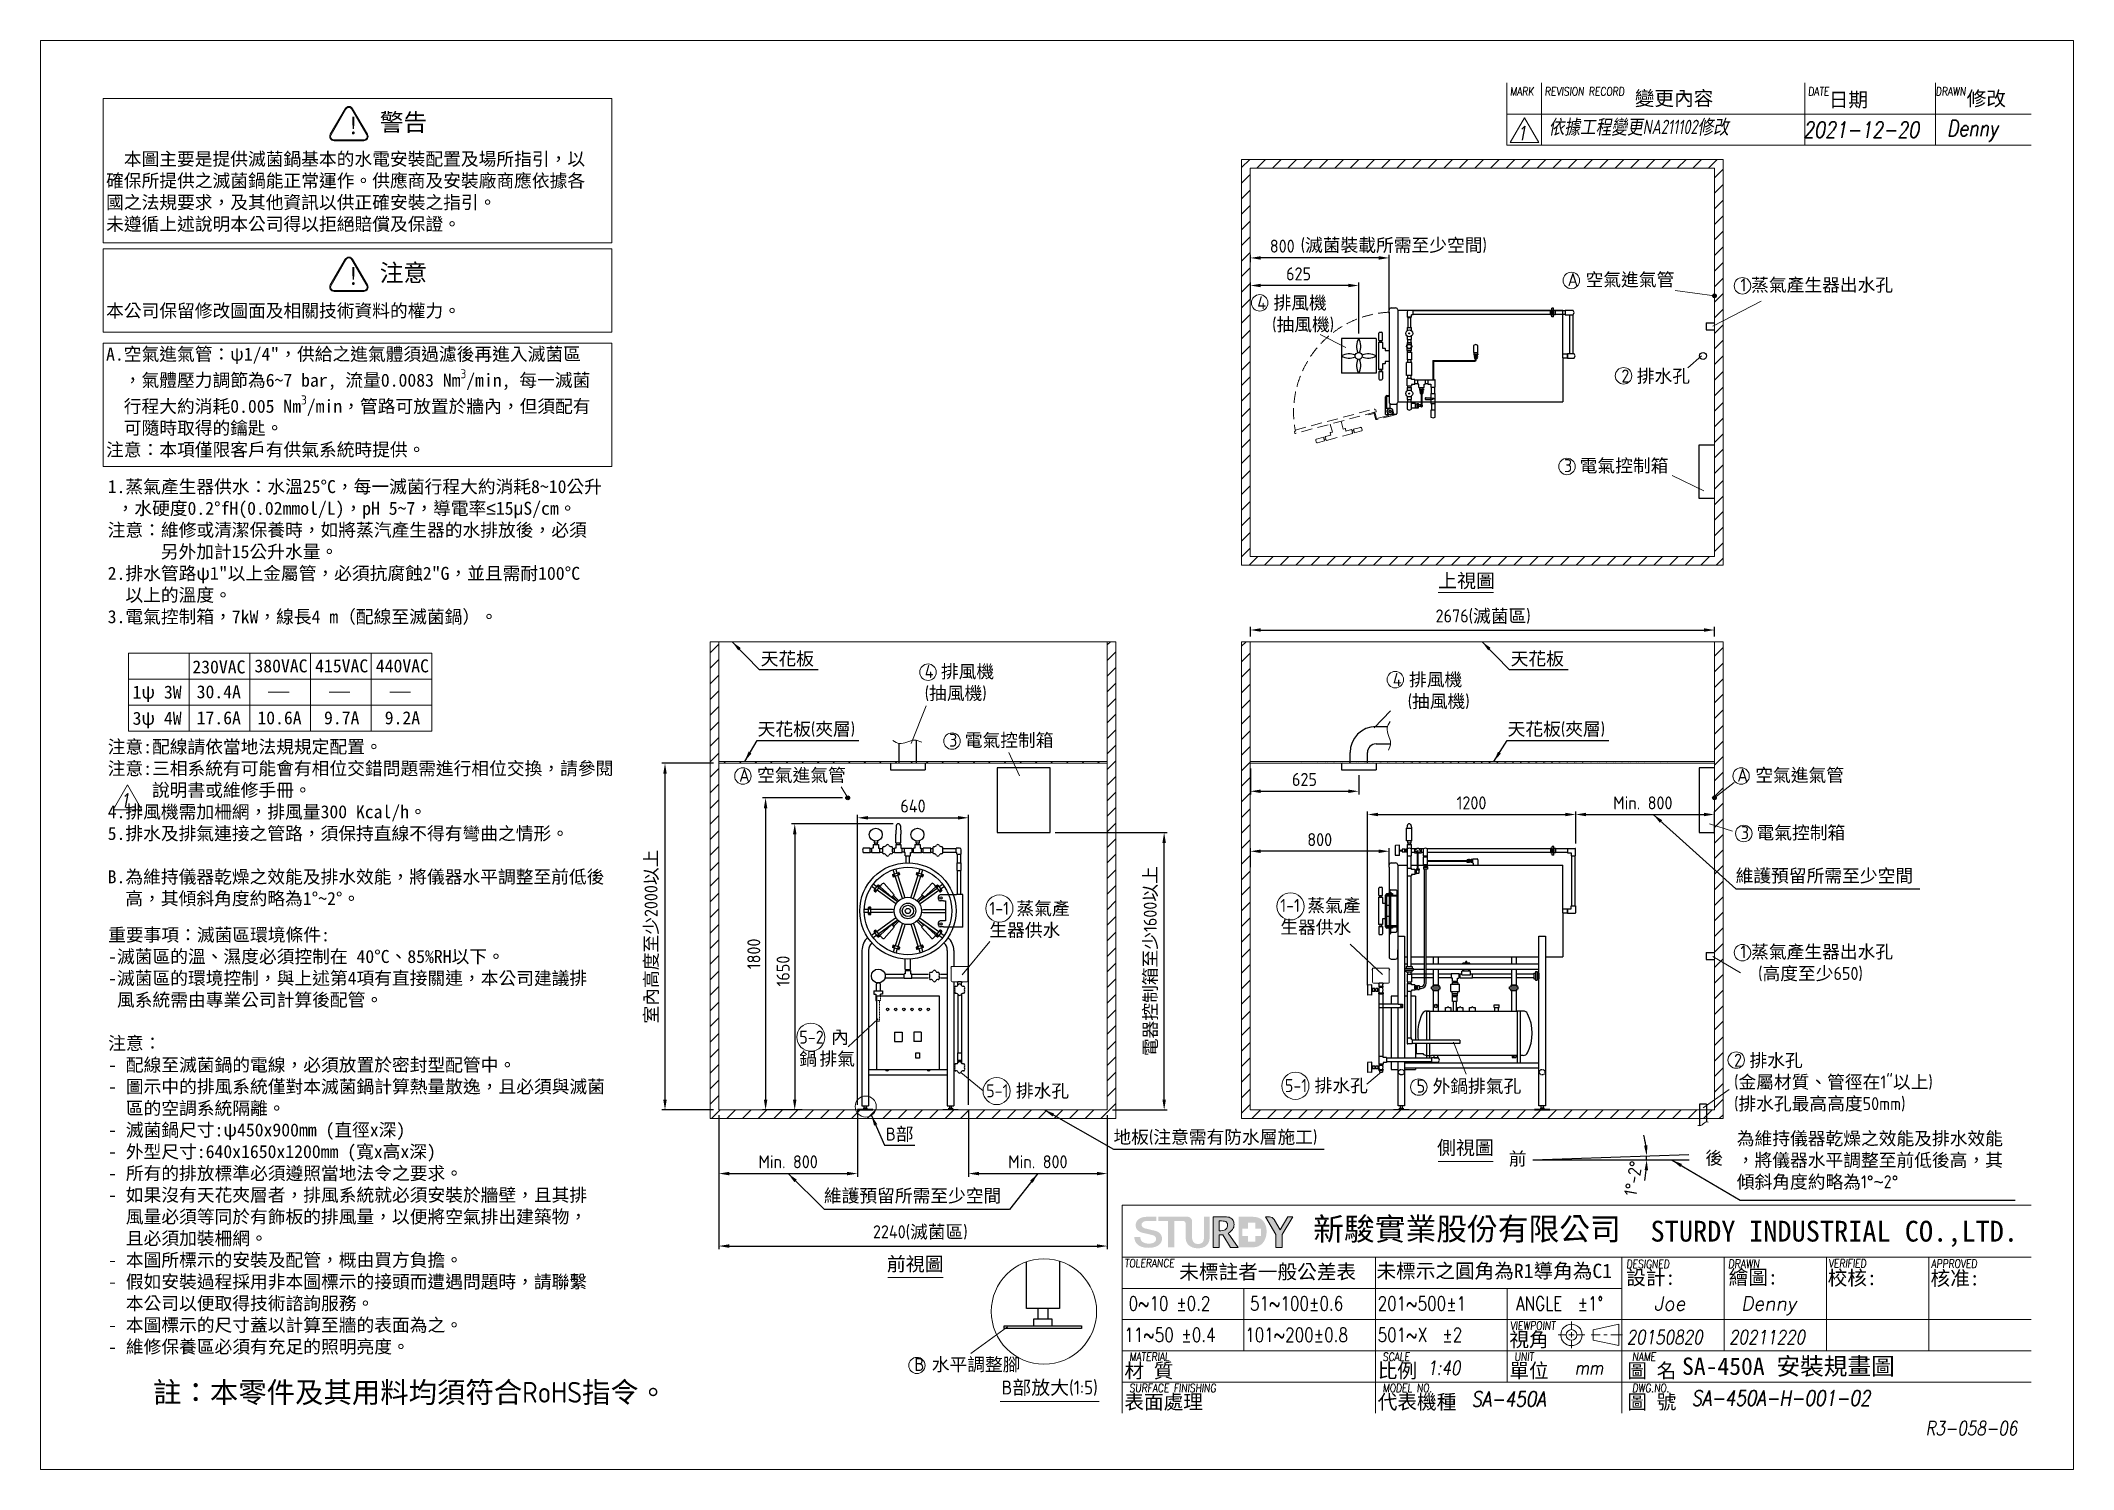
# Model space of a CAD drawing. Header units: millimetres. Extents: x 14206 to 25926, y 53 to 8293.
import ezdxf

# ---------------------------------------------------------------- set-up
doc = ezdxf.new("R2010")
doc.units = ezdxf.units.MM
doc.linetypes.add('DASHED2', pattern=[9.525, 6.35, -3.175])
doc.linetypes.add('HIDDEN', pattern=[9.525, 6.35, -3.175])
doc.layers.get('0').update_dxf_attribs({"lineweight": 25})
for name, color, linetype, lineweight in [('D', 3, 'Continuous', 13), ('F', 7, 'Continuous', 15), ('H', 2, 'HIDDEN', 15), ('S', 4, 'Continuous', 15), ('T', 4, 'Continuous', 15)]:
    doc.layers.add(name, color=color, linetype=linetype, lineweight=lineweight)
doc.styles.get("Standard").update_dxf_attribs({"font": 'KAIU.TTF'})
doc.styles.add('STU25', font='isocp2.shx')
doc.styles.add('Text', font='romans.shx', dxfattribs={"width": 0.8, "oblique": 10})
doc.dimstyles.new('STU25', dxfattribs={"dimscale": 30, "dimtxt": 2.5, "dimasz": 2, "dimexe": 0.6, "dimexo": 1, "dimgap": 1, "dimtad": 1, "dimdsep": 46, "dimtxsty": 'STU25', "dimcen": 2, "dimazin": 2, "dimtfac": 1, "dimtmove": 0, "dimatfit": 3, "dimfxl": 0, "dimtolj": 1, "dimtzin": 0, "dimarcsym": 0})
doc.dimstyles.new('STU25$7', dxfattribs={"dimscale": 30, "dimtxt": 2.5, "dimasz": 2, "dimexe": 1.25, "dimexo": 0.625, "dimgap": 1, "dimtad": 0, "dimdec": 4, "dimdsep": 46, "dimtxsty": 'STU25', "dimcen": 2.5, "dimazin": 2, "dimtfac": 1, "dimtdec": 4, "dimtmove": 0, "dimatfit": 3, "dimfxl": 0, "dimtolj": 1, "dimtzin": 0, "dimarcsym": 0})
pattern_1 = [(45, (234543.474, 21522.076), (-44.90128, 44.90128), [])]

msp = doc.modelspace()

# ---------------------------------------------------------------- texts
at = {"insert": (14854.546, 557.449), "char_height": 120.00771, "attachment_point": 1, "style": 'STU25'}
msp.add_mtext('{\\f標楷體|b0|i0|c136|p65;註：本零件及其用料均須符合}RoHS{\\f標楷體|b0|i0|c136|p65;指令。}', dxfattribs=at)
at = {"layer": 'D', "color": 4}
msp.add_text('SA-450A 安裝規畫圖', height=100, dxfattribs=at).set_placement((23670.095, 598.087))
at = {"layer": 'D', "color": 11, "attachment_point": 1, "style": 'STU25'}
for s, insert, char_height in [('{\\f標楷體|b0|i0|c136|p65;!}', (15974.977, 7853.537), 100), ('{\\f標楷體|b0|i0|c136|p65;警告}', (16161.49, 7872.905), 100), ('{\\f標楷體|b0|i0|c136|p65;!}', (15974.977, 6984.931), 100), ('{\\f標楷體|b0|i0|c136|p65;注意}', (16161.49, 7004.3), 100), ('{\\C3;4 \\f標楷體|b0|i0|c136|p65;排風機\\P\\Fisocp2.shx;  (\\f標楷體|b0|i0|c136|p65;抽風機\\Fisocp2.shx;)}', (21220.902, 6818.826), 75), ('{\\f標楷體|b0|i0|c136|p65;230VAC}', (15080.765, 4718.534), 75), ('{\\f標楷體|b0|i0|c136|p65;380VAC}', (15438.649, 4724.719), 75), ('{\\f標楷體|b0|i0|c136|p65;415VAC}', (15788.649, 4724.719), 75), ('{\\f標楷體|b0|i0|c136|p65;440VAC}', (16138.649, 4724.719), 75), ('{\\f標楷體|b0|i0|c136|p65;1ψ 3W}', (14736.33, 4573.567), 75), ('{\\f標楷體|b0|i0|c136|p65;30.4A}', (15105.708, 4575.165), 75), ('{\\C3;4 \\f標楷體|b0|i0|c136|p65;排風機\\P\\Fisocp2.shx;  (\\f標楷體|b0|i0|c136|p65;抽風機\\Fisocp2.shx;)}', (22002.498, 4645.654), 75), ('{\\f標楷體|b0|i0|c136|p65;3ψ 4W}', (14736.33, 4422.495), 75), ('{\\f標楷體|b0|i0|c136|p65;17.6A}', (15105.708, 4425.165), 75), ('{\\f標楷體|b0|i0|c136|p65;10.6A}', (15455.708, 4425.165), 75), ('{\\f標楷體|b0|i0|c136|p65;9.7A}', (15840.004, 4425.165), 75), ('{\\f標楷體|b0|i0|c136|p65;9.2A}', (16190.004, 4425.165), 75), ('{\\C3;1-1 \\f標楷體|b0|i0|c136|p65;蒸氣產\\P生器供水}', (19676.188, 3325.931), 75), ('{\\C3;1-1 \\f標楷體|b0|i0|c136|p65;蒸氣產\\P生器供水}', (21353.255, 3343.027), 75), ('{\\C3;2 \\f標楷體|b0|i0|c136|p65;排水孔\\P\\Fisocp2.shx;(\\f標楷體|b0|i0|c136|p65;金屬材質、管徑在\\Fisocp2.shx;1"\\f標楷體|b0|i0|c136|p65;以上\\Fisocp2.shx;)\\P(\\f標楷體|b0|i0|c136|p65;排水孔最高高度\\Fisocp2.shx;50mm)}', (23970.019, 2449.94), 75), ('{\\C3;5-1 \\f標楷體|b0|i0|c136|p65;排水孔}', (19657.485, 2273.687), 75), ('{\\C3;5-1 \\f標楷體|b0|i0|c136|p65;排水孔}', (21379.896, 2304.234), 75), ('{\\C3;5 \\f標楷體|b0|i0|c136|p65;外鍋排氣孔}', (22139.837, 2301.18), 75), ('{\\C3;B \\f標楷體|b0|i0|c136|p65;水平調整腳}', (19243.687, 695.817), 75)]:
    msp.add_mtext(s, dxfattribs=dict(at, insert=insert, char_height=char_height))
at = {"layer": 'D', "color": 11, "attachment_point": 1}
for s, insert, char_height in [('\\A1;\\P  本圖主要是提供滅菌鍋基本的水電安裝配置及場所指引，以\\P確保所提供之滅菌鍋能正常運作。供應商及安裝廠商應依據各\\P國之法規要求，及其他資訊以供正確安裝之指引。\\P未遵循上述說明本公司得以拒絕賠償及保證。\\P\\P\\P\\P本公司保留修改圖面及相關技術資料的權力。\\P\\PA.空氣進氣管：ψ1/4"，供給之進氣體須過濾後再進入滅菌區\\P  ，氣體壓力調節為6~7 bar, 流量0.0083 Nm{\\Fisocp2.shx;\\H0.7x;\\S3^ ;}/min, 每一滅菌\\P  行程大約消耗0.005 Nm{\\Fisocp2.shx;\\H0.7x;\\S3^ ;}/min，管路可放置於牆內，但須配有\\P  可隨時取得的鑰匙。\\P注意：本項僅限客戶有供氣系統時提供。', (14583.401, 7773.264), 75), ('{\\Fisocp2.shx;\\C3;(\\f標楷體|b0|i0|c136|p65;滅菌裝載所需至少空間\\Fisocp2.shx;)}', (21471.178, 7151.495), 75), ('{\\Fisocp2.shx;\\C3;A \\f標楷體|b0|i0|c136|p65;空氣進氣管}', (23010.291, 6952.61), 75), ('{\\Fisocp2.shx;\\C3;1\\f???|b0|i0|c0|p65; \\f標楷體|b0|i0|c136|p65;蒸氣產生器出水孔\\P  }', (24006.734, 6921.799), 75), ('{\\Fisocp2.shx;\\C3;2 \\f標楷體|b0|i0|c136|p65;排水孔}', (23320.278, 6396.447), 75), ('{\\Fisocp2.shx;\\C3;3 \\f標楷體|b0|i0|c136|p65;電氣控制箱}', (22989.424, 5879.711), 75), ('\\P1.蒸氣產生器供水：水溫25%%DC，每一滅菌行程大約消耗8~10公升\\P ，水硬度0.2%%DfH(0.02mmol/L)，pH 5~7，導電率{\\fAR MingtiM KSC|b0|i0|c129|p49;\\M+3A1C2}15{\\f新細明體|b0|i0|c136|p16;μ}S/cm。\\P注意：維修或清潔保養時，如將蒸汽產生器的水排放後，必須\\P      另外加計15公升水量。\\P2.排水管路ψ1"以上金屬管，必須抗腐蝕2"G，並且需耐100%%DC\\P  以上的溫度。 \\P3.電氣控制箱，7kW，線長4 m（配線至滅菌鍋）。 \\P\\P\\P\\P\\P\\P注意:配線請依當地法規規定配置。\\P注意:三相系統有可能會有相位交錯問題需進行相位交換，請參閱\\P     說明書或維修手冊。\\P4.排風機需加柵網，排風量300 Kcal/h。\\P5.排水及排氣連接之管路，須保持直線不得有彎曲之情形。\\P\\PB.為維持儀器乾燥之效能及排水效能，將儀器水平調整至前低後\\P  高，其傾斜角度約略為1%%D~2%%D。', (14592.68, 5883.623), 75), ('上視圖', (22263.784, 5218.52), 80), ('{\\C3;天花板 }', (18357.736, 4766.2), 75), ('{\\Fisocp2.shx;\\C3;4 \\f標楷體|b0|i0|c136|p65;排風機\\P\\Fisocp2.shx;(\\f標楷體|b0|i0|c136|p65;抽風機\\Fisocp2.shx;)}', (19303.48, 4692.186), 75), ('{\\C3;天花板 }', (22681.897, 4766.2), 75), ('{\\C3;天花板\\Fisocp2.shx;(\\f標楷體|b0|i0|c136|p65;夾層\\Fisocp2.shx;)}', (18340.248, 4360.405), 75), ('{\\C3;天花板\\Fisocp2.shx;(\\f標楷體|b0|i0|c136|p65;夾層\\Fisocp2.shx;)}', (22664.409, 4360.405), 75), ('{\\Fisocp2.shx;\\C3;3 \\f標楷體|b0|i0|c136|p65;電氣控制箱}', (19444.116, 4296.095), 75), ('{\\Fisocp2.shx;\\C3;A \\f標楷體|b0|i0|c136|p65;空氣進氣管}', (18233.464, 4094.517), 75), ('{\\Fisocp2.shx;\\C3;A \\f標楷體|b0|i0|c136|p65;空氣進氣管}', (23988.711, 4094.517), 75), ('{\\Fisocp2.shx;\\C3;3 \\f標楷體|b0|i0|c136|p65;電氣控制箱}', (24009.065, 3762.928), 75), ('{\\C3;維護預留所需至少空間}', (23978.983, 3514.688), 75), ('重要事項：滅菌區環境條件:\\P-滅菌區的溫、濕度必須控制在 40%%DC、85%RH以下。\\P-滅菌區的環境控制，與上述第4項有直接關連，本公司建議排\\P 風系統需由專業公司計算後配管。\\P\\P注意：\\P- 配線至滅菌鍋的電線，必須放置於密封型配管中。\\P- 圖示中的排風系統僅對本滅菌鍋計算熱量散逸，且必須與滅菌\\P  區的空調系統隔離。\\P- 滅菌鍋尺寸:ψ450x900mm (直徑x深)\\P- 外型尺寸:640x1650x1200mm (寬x高x深)\\P- 所有的排放標準必須遵照當地法令之要求。\\P- 如果沒有天花夾層者，排風系統就必須安裝於牆壁，且其排\\P  風量必須等同於有飾板的排風量，以便將空氣排出建築物，\\P  且必須加裝柵網。\\P- 本圖所標示的安裝及配管，概由買方負擔。\\P- 假如安裝過程採用非本圖標示的接頭而遭遇問題時，請聯繫\\P  本公司以便取得技術諮詢服務。\\P- 本圖標示的尺寸蓋以計算至牆的表面為之。\\P- 維修保養區必須有充足的照明亮度。', (14595.305, 3173.595), 75), ('{\\Fisocp2.shx;\\C3;1\\f???|b0|i0|c0|p65; \\f標楷體|b0|i0|c136|p65;蒸氣產生器出水孔\\P  \\Fisocp2.shx;(\\f標楷體|b0|i0|c136|p65;高度至少\\Fisocp2.shx;650)}', (24006.734, 3075.922), 75), ('{\\Fisocp2.shx;\\C3;5-2 \\f標楷體|b0|i0|c136|p65;內\\P鍋\\H0.24x; \\H4.167x;排氣}', (18580.21, 2583.392), 75), ('{\\Fisocp2.shx;\\C3;B\\f標楷體|b0|i0|c136|p65;部}', (19079.574, 2024.487), 75), ('{\\C3;地板\\Fisocp2.shx;(\\f標楷體|b0|i0|c136|p65;注意需有防水層施工\\Fisocp2.shx;)}', (20391.601, 2007.55), 75), ('{\\C3;為維持儀器乾燥之效能及排水效能\\P，將儀器水平調整至前低後高，其\\P傾斜角度約略為\\Fisocp2.shx;1%%D\\f???|b0|i0|c0|p65;~\\Fisocp2.shx;2%%D}', (23985.715, 1999.061), 75), ('側視圖', (22257.456, 1948.431), 80), ('{\\C3;維護預留所需至少空間}', (18722.053, 1668.968), 75), ('前視圖', (19085.119, 1277.669), 80), ('{\\Fisocp2.shx;B}部放大{\\Fisocp2.shx;(1:5)}', (19747.267, 565.189), 80)]:
    msp.add_mtext(s, dxfattribs=dict(at, insert=insert, char_height=char_height))
at = {"layer": 'D', "linetype": 'Continuous', "char_height": 75, "width": 218.181, "attachment_point": 1}
for s, insert in [(' 前', (22619.992, 1881.94)), ('{\\Fisocp2.shx; }後', (23761.44, 1886.869))]:
    msp.add_mtext(s, dxfattribs=dict(at, insert=insert))
at = {"layer": 'F', "color": 1, "lineweight": 15, "style": 'Text', "oblique": 5, "width": 0.8}
for s, p in [('MARK', (22678.073, 7976.274)), ('REVISION RECORD', (22878.073, 7976.274)), ('DATE', (24396.447, 7976.274)), ('DRAWN', (25131.674, 7976.274))]:
    msp.add_text(s, height=48, dxfattribs=at).set_placement(p)
at = {"layer": 'F', "lineweight": -3}
for s, p in [('變更內容', (23397.569, 7918.954)), ('日期', (24515.953, 7911.043)), ('修改', (25311.172, 7917.372))]:
    msp.add_text(s, height=83.0297, dxfattribs=at).set_placement(p)
at = {"layer": 'T', "lineweight": 20, "style": 'Text', "oblique": 10, "width": 0.8}
for s, height, p in [('1', 80, (22718.828, 7719.102)), ('2021-12-20', 92, (24368.242, 7733.452)), ('Denny', 92, (25197.923, 7741.716)), ('1', 80, (14663.974, 3870.579)), ('20150820', 80, (23350.323, 776.056)), ('20211220', 80, (23940.323, 776.056)), ('1:40', 80, (22200.41, 599.276)), ('mm', 80, (23050.735, 599.503)), ('SA-450A', 88, (22455.485, 414.741)), ('SA-450A-H-001-02', 88, (23724.622, 420.335))]:
    msp.add_text(s, height=height, dxfattribs=at).set_placement(p)
at = {"layer": 'T', "lineweight": 20, "style": 'Text', "oblique": 10}
for s, p in [('Joe', (23507.94, 969.756)), ('Denny', (24010.211, 969.756))]:
    msp.add_text(s, height=80, dxfattribs=at).set_placement(p)
at = {"layer": 'T', "linetype": 'Continuous', "lineweight": 20, "attachment_point": 1, "style": 'Text'}
for s, insert, char_height in [('{\\fDFKai-SB|b0|i0|c136|p65;依據工程變更\\Fisocp2.shx|c136;NA211102\\fDFKai-SB|b0|i0|c136|p65;修改}', (22901.137, 7837.004), 82.79908), ('{R3-058-06}', (25073.574, 330.521), 80)]:
    msp.add_mtext(s, dxfattribs=dict(at, insert=insert, char_height=char_height))

# ---------------------------------------------------------------- blocks, each defined once
blk = doc.blocks.new('*D1')
at = {"layer": 'D', "color": 0, "linetype": 'Continuous', "lineweight": -2}
for p, q in [((21857, 2846), (21857, 3848)), ((21917, 3830), (22997, 3830)), ((23057, 3662), (23057, 3848))]:
    blk.add_line(p, q, dxfattribs=at)
at = {"layer": 'D', "color": 0}
for points in [[(21917, 3840), (21917, 3820), (21857, 3830)], [(22997, 3820), (22997, 3840), (23057, 3830)]]:
    blk.add_solid(points, dxfattribs=at)
at = {"layer": 'Defpoints', "color": 0}
for p in [(23057, 3830), (23057, 3632), (21857, 2816)]:
    blk.add_point(p, dxfattribs=at)
at = {"layer": 'D', "color": 0, "insert": (22456, 3897), "char_height": 75, "attachment_point": 5, "style": 'STU25'}
blk.add_mtext('\\A1;{\\Fisocp2.shx;1200}', dxfattribs=at)
blk = doc.blocks.new('*D2')
at = {"layer": 'D', "color": 0, "linetype": 'Continuous', "lineweight": -2}
for p, q in [((18916, 2156), (18916, 3829)), ((18976, 3811), (19496, 3811)), ((19556, 2156), (19556, 3829))]:
    blk.add_line(p, q, dxfattribs=at)
at = {"layer": 'D', "color": 0}
for points in [[(18976, 3821), (18976, 3801), (18916, 3811)], [(19496, 3801), (19496, 3821), (19556, 3811)]]:
    blk.add_solid(points, dxfattribs=at)
at = {"layer": 'Defpoints', "color": 0}
for p in [(19556, 3811), (18916, 2126), (19556, 2126)]:
    blk.add_point(p, dxfattribs=at)
at = {"layer": 'D', "color": 0, "insert": (19236, 3879), "char_height": 75, "attachment_point": 5, "style": 'STU25'}
blk.add_mtext('\\A1;640', dxfattribs=at)
blk = doc.blocks.new('*D3')
at = {"layer": 'D', "color": 0, "linetype": 'Continuous', "lineweight": -2}
for p, q in [((19122, 3776), (18536, 3776)), ((18554, 3716), (18554, 2186)), ((18596, 2126), (18536, 2126))]:
    blk.add_line(p, q, dxfattribs=at)
at = {"layer": 'D', "color": 0}
for points in [[(18564, 3716), (18544, 3716), (18554, 3776)], [(18544, 2186), (18564, 2186), (18554, 2126)]]:
    blk.add_solid(points, dxfattribs=at)
at = {"layer": 'Defpoints', "color": 0}
for p in [(19152, 3776), (18554, 2126), (18626, 2126)]:
    blk.add_point(p, dxfattribs=at)
at = {"layer": 'D', "color": 0, "insert": (18487, 2927), "char_height": 75, "attachment_point": 5, "rotation": 90, "style": 'STU25'}
blk.add_mtext('\\A1;{\\Fisocp2.shx;1650}', dxfattribs=at)
blk = doc.blocks.new('*D4')
at = {"layer": 'D', "color": 0, "linetype": 'Continuous', "lineweight": -2}
for start, end in [(7.2317, 12.4634), (349.5366, 354.7683), (0, 2)]:
    blk.add_arc((22809, 1838), 657, start, end, dxfattribs=at)
at = {"layer": 'D', "color": 0}
for points in [[(23451, 1920), (23471, 1922), (23466, 1861)], [(23474, 1778), (23454, 1779), (23466, 1838)]]:
    blk.add_solid(points, dxfattribs=at)
at = {"layer": 'Defpoints', "color": 0}
for p in [(22809, 1838), (22809, 1838), (23466, 1853), (23710, 1870), (23710, 1838)]:
    blk.add_point(p, dxfattribs=at)
at = {"layer": 'D', "color": 0, "insert": (23389, 1731), "char_height": 75, "attachment_point": 5, "rotation": 79.5366, "style": 'STU25'}
blk.add_mtext('1%%D-2%%D', dxfattribs=at)
blk = doc.blocks.new('*D5')
at = {"layer": 'D', "color": 0, "linetype": 'Continuous', "lineweight": -2}
for p, q in [((21181, 4096), (21181, 3946)), ((21806, 4057), (21806, 3946)), ((21241, 3964), (21746, 3964))]:
    blk.add_line(p, q, dxfattribs=at)
at = {"layer": 'D', "color": 0}
for points in [[(21241, 3974), (21241, 3954), (21181, 3964)], [(21746, 3954), (21746, 3974), (21806, 3964)]]:
    blk.add_solid(points, dxfattribs=at)
at = {"layer": 'Defpoints', "color": 0}
for p in [(21181, 4126), (21806, 4087), (21806, 3964)]:
    blk.add_point(p, dxfattribs=at)
at = {"layer": 'D', "color": 0, "insert": (21493, 4032), "char_height": 75, "attachment_point": 5, "style": 'STU25'}
blk.add_mtext('\\A1;625', dxfattribs=at)
blk = doc.blocks.new('*D6')
at = {"layer": 'D', "color": 0, "linetype": 'Continuous', "lineweight": -2}
for p, q in [((21181, 6800), (21181, 6899)), ((21746, 6881), (21241, 6881)), ((21806, 6604), (21806, 6899))]:
    blk.add_line(p, q, dxfattribs=at)
at = {"layer": 'D', "color": 0}
for points in [[(21241, 6891), (21241, 6871), (21181, 6881)], [(21746, 6871), (21746, 6891), (21806, 6881)]]:
    blk.add_solid(points, dxfattribs=at)
at = {"layer": 'Defpoints', "color": 0}
for p in [(21181, 6881), (21181, 6770), (21806, 6574)]:
    blk.add_point(p, dxfattribs=at)
at = {"layer": 'D', "color": 0, "insert": (21459, 6948), "char_height": 75, "attachment_point": 5, "style": 'STU25'}
blk.add_mtext('\\A1;625', dxfattribs=at)
blk = doc.blocks.new('*D7')
at = {"layer": 'D', "color": 0, "lineweight": -2}
for p, q in [((18116, 2096), (18116, 1323)), ((20356, 2096), (20356, 1323)), ((18176, 1341), (20296, 1341))]:
    blk.add_line(p, q, dxfattribs=at)
at = {"layer": 'D', "color": 0}
for points in [[(18176, 1351), (18176, 1331), (18116, 1341)], [(20296, 1331), (20296, 1351), (20356, 1341)]]:
    blk.add_solid(points, dxfattribs=at)
at = {"layer": 'Defpoints', "color": 0}
for p in [(18116, 2126), (20356, 2126), (20356, 1341)]:
    blk.add_point(p, dxfattribs=at)
at = {"layer": 'D', "color": 0, "insert": (19278, 1419), "char_height": 75, "attachment_point": 5, "style": 'STU25'}
blk.add_mtext('\\A1;2240({\\f標楷體|b0|i0|c136|p65;滅菌區})', dxfattribs=at)
blk = doc.blocks.new('*D8')
at = {"layer": 'D', "color": 0, "lineweight": -2}
for p, q in [((18086, 4126), (17788, 4126)), ((17806, 2186), (17806, 4066)), ((18086, 2126), (17788, 2126))]:
    blk.add_line(p, q, dxfattribs=at)
at = {"layer": 'D', "color": 0}
for points in [[(17816, 4066), (17796, 4066), (17806, 4126)], [(17796, 2186), (17816, 2186), (17806, 2126)]]:
    blk.add_solid(points, dxfattribs=at)
at = {"layer": 'Defpoints', "color": 0}
for p in [(17806, 4126), (18116, 4126), (18116, 2126)]:
    blk.add_point(p, dxfattribs=at)
at = {"layer": 'D', "color": 0, "insert": (17730, 3126), "char_height": 75, "attachment_point": 5, "rotation": 90, "style": 'STU25'}
blk.add_mtext('\\A1;{\\f標楷體|b0|i0|c136|p65;室內高度至少}2000{\\f標楷體|b0|i0|c136|p65;以上}', dxfattribs=at)
blk = doc.blocks.new('*D9')
at = {"layer": 'D', "color": 0, "lineweight": -2}
for p, q in [((20056, 3726), (20702, 3726)), ((20684, 2186), (20684, 3666)), ((20386, 2126), (20702, 2126))]:
    blk.add_line(p, q, dxfattribs=at)
at = {"layer": 'D', "color": 0}
for points in [[(20694, 3666), (20674, 3666), (20684, 3726)], [(20674, 2186), (20694, 2186), (20684, 2126)]]:
    blk.add_solid(points, dxfattribs=at)
at = {"layer": 'Defpoints', "color": 0}
for p in [(20026, 3726), (20684, 3726), (20356, 2126)]:
    blk.add_point(p, dxfattribs=at)
at = {"layer": 'D', "color": 0, "insert": (20608, 2984), "char_height": 75, "attachment_point": 5, "rotation": 90, "style": 'STU25'}
blk.add_mtext('\\A1;{\\f標楷體|b0|i0|c136|p65;電器控制箱至少}1600{\\f標楷體|b0|i0|c136|p65;以上}', dxfattribs=at)
blk = doc.blocks.new('*D10')
at = {"layer": 'D', "color": 0, "lineweight": -2}
for p, q in [((18916, 2126), (18916, 1741)), ((18116, 2096), (18116, 1741)), ((18176, 1759), (18856, 1759))]:
    blk.add_line(p, q, dxfattribs=at)
at = {"layer": 'D', "color": 0}
for points in [[(18176, 1769), (18176, 1749), (18116, 1759)], [(18856, 1749), (18856, 1769), (18916, 1759)]]:
    blk.add_solid(points, dxfattribs=at)
at = {"layer": 'Defpoints', "color": 0}
for p in [(18116, 2126), (18916, 2156), (18916, 1759)]:
    blk.add_point(p, dxfattribs=at)
at = {"layer": 'D', "color": 0, "insert": (18516, 1827), "char_height": 75, "attachment_point": 5, "style": 'STU25'}
blk.add_mtext('\\A1;Min. 800', dxfattribs=at)
blk = doc.blocks.new('*D11')
at = {"layer": 'D', "color": 0, "lineweight": -2}
for p, q in [((19556, 2126), (19556, 1741)), ((20356, 2096), (20356, 1741)), ((19616, 1759), (20296, 1759))]:
    blk.add_line(p, q, dxfattribs=at)
at = {"layer": 'D', "color": 0}
for points in [[(19616, 1769), (19616, 1749), (19556, 1759)], [(20296, 1749), (20296, 1769), (20356, 1759)]]:
    blk.add_solid(points, dxfattribs=at)
at = {"layer": 'Defpoints', "color": 0}
for p in [(19556, 2156), (20356, 2126), (20356, 1759)]:
    blk.add_point(p, dxfattribs=at)
at = {"layer": 'D', "color": 0, "insert": (19956, 1827), "char_height": 75, "attachment_point": 5, "style": 'STU25'}
blk.add_mtext('\\A1;Min. 800', dxfattribs=at)
blk = doc.blocks.new('*D12')
at = {"layer": 'D', "color": 0, "lineweight": -2}
for p, q in [((18829, 3926), (18368, 3926)), ((18386, 3866), (18386, 2186)), ((18596, 2126), (18368, 2126))]:
    blk.add_line(p, q, dxfattribs=at)
at = {"layer": 'D', "color": 0}
for points in [[(18396, 3866), (18376, 3866), (18386, 3926)], [(18376, 2186), (18396, 2186), (18386, 2126)]]:
    blk.add_solid(points, dxfattribs=at)
at = {"layer": 'Defpoints', "color": 0}
for p in [(18859, 3926), (18386, 2126), (18626, 2126)]:
    blk.add_point(p, dxfattribs=at)
at = {"layer": 'D', "color": 0, "insert": (18318, 3026), "char_height": 75, "attachment_point": 5, "rotation": 90, "style": 'STU25'}
blk.add_mtext('\\A1;1800', dxfattribs=at)
blk = doc.blocks.new('*D13')
at = {"layer": 'D', "color": 0, "lineweight": -2}
for p, q in [((23057, 3662), (23057, 3848)), ((23117, 3830), (23797, 3830)), ((23857, 3720), (23857, 3848))]:
    blk.add_line(p, q, dxfattribs=at)
at = {"layer": 'D', "color": 0}
for points in [[(23117, 3840), (23117, 3820), (23057, 3830)], [(23797, 3820), (23797, 3840), (23857, 3830)]]:
    blk.add_solid(points, dxfattribs=at)
at = {"layer": 'Defpoints', "color": 0}
for p in [(23857, 3830), (23857, 3690), (23057, 3632)]:
    blk.add_point(p, dxfattribs=at)
at = {"layer": 'D', "color": 0, "insert": (23444, 3897), "char_height": 75, "attachment_point": 5, "style": 'STU25'}
blk.add_mtext('\\A1;{\\Fisocp2.shx;Min. 800}', dxfattribs=at)
blk = doc.blocks.new('*D14')
at = {"layer": 'D', "color": 0, "lineweight": -2}
for p, q in [((21181, 4856), (21181, 4912)), ((21241, 4894), (23797, 4894)), ((23857, 4856), (23857, 4912))]:
    blk.add_line(p, q, dxfattribs=at)
at = {"layer": 'D', "color": 0}
for points in [[(21241, 4904), (21241, 4884), (21181, 4894)], [(23797, 4884), (23797, 4904), (23857, 4894)]]:
    blk.add_solid(points, dxfattribs=at)
at = {"layer": 'Defpoints', "color": 0}
for p in [(21181, 4826), (23857, 4894), (23857, 4826)]:
    blk.add_point(p, dxfattribs=at)
at = {"layer": 'D', "color": 0, "insert": (22523, 4971), "char_height": 75, "attachment_point": 5, "style": 'STU25'}
blk.add_mtext('\\A1;2676({\\f標楷體|b0|i0|c136|p65;滅菌區})', dxfattribs=at)
blk = doc.blocks.new('*D15')
at = {"layer": 'D', "color": 0, "lineweight": -2}
for p, q in [((21181, 7016), (21181, 7058)), ((21921, 7040), (21241, 7040)), ((21981, 6721), (21981, 7058))]:
    blk.add_line(p, q, dxfattribs=at)
at = {"layer": 'D', "color": 0}
for points in [[(21241, 7050), (21241, 7030), (21181, 7040)], [(21921, 7030), (21921, 7050), (21981, 7040)]]:
    blk.add_solid(points, dxfattribs=at)
at = {"layer": 'Defpoints', "color": 0}
for p in [(21181, 7040), (21181, 6986), (21981, 6691)]:
    blk.add_point(p, dxfattribs=at)
at = {"layer": 'D', "color": 0, "insert": (21365, 7108), "char_height": 75, "attachment_point": 5, "style": 'STU25'}
blk.add_mtext('\\A1;800', dxfattribs=at)
blk = doc.blocks.new('*D16')
at = {"layer": 'D', "color": 0, "lineweight": -2}
for p, q in [((21181, 3527), (21181, 3636)), ((21981, 3527), (21981, 3636)), ((21921, 3618), (21241, 3618))]:
    blk.add_line(p, q, dxfattribs=at)
at = {"layer": 'D', "color": 0}
for points in [[(21241, 3628), (21241, 3608), (21181, 3618)], [(21921, 3608), (21921, 3628), (21981, 3618)]]:
    blk.add_solid(points, dxfattribs=at)
at = {"layer": 'Defpoints', "color": 0}
for p in [(21181, 3618), (21181, 3497), (21981, 3497)]:
    blk.add_point(p, dxfattribs=at)
at = {"layer": 'D', "color": 0, "insert": (21581, 3685), "char_height": 75, "attachment_point": 5, "style": 'STU25'}
blk.add_mtext('\\A1;800', dxfattribs=at)
blk = doc.blocks.new('新駿LOGO')
at = {"layer": 'F'}
h = blk.add_hatch(color=256, dxfattribs=at)
edge = h.paths.add_edge_path()
edge.add_spline(control_points=[(-529.05, -442.14), (-529.05, -442.31), (-529.02, -442.45), (-528.95, -442.56), (-528.89, -442.68), (-528.8, -442.78), (-528.69, -442.85), (-528.57, -442.93), (-528.44, -442.98), (-528.29, -443.01), (-528.15, -443.05), (-527.99, -443.07), (-527.81, -443.07), (-527.62, -443.07), (-527.47, -443.05), (-527.33, -443.01), (-527.2, -442.97), (-527.09, -442.92), (-527.01, -442.86), (-526.93, -442.8), (-526.87, -442.73), (-526.83, -442.65), (-526.8, -442.57), (-526.78, -442.49), (-526.78, -442.41), (-526.78, -442.25), (-526.82, -442.13), (-526.91, -442.05), (-526.99, -441.97), (-527.08, -441.91), (-527.18, -441.88), (-527.36, -441.83), (-527.56, -441.77), (-527.79, -441.72), (-528.02, -441.67), (-528.3, -441.61), (-528.64, -441.53), (-528.85, -441.48), (-529.02, -441.41), (-529.16, -441.34), (-529.3, -441.26), (-529.41, -441.17), (-529.5, -441.07), (-529.58, -440.98), (-529.64, -440.87), (-529.67, -440.77), (-529.7, -440.66), (-529.72, -440.55), (-529.72, -440.43), (-529.72, -440.22), (-529.67, -440.03), (-529.57, -439.87), (-529.46, -439.71), (-529.33, -439.58), (-529.16, -439.47), (-528.99, -439.37), (-528.85, -439.31), (-528.64, -439.26), (-528.43, -439.21), (-528.13, -439.2), (-527.91, -439.2), (-527.66, -439.2), (-526.73, -439.2), (-526.73, -439.2), (-526.73, -439.2), (-526.73, -439.81), (-526.73, -439.81), (-526.73, -439.81), (-528.14, -439.8), (-528.28, -439.83), (-528.39, -439.85), (-528.48, -439.86), (-528.56, -439.9), (-528.65, -439.94), (-528.72, -440), (-528.78, -440.07), (-528.84, -440.14), (-528.87, -440.23), (-528.87, -440.34), (-528.87, -440.5), (-528.81, -440.62), (-528.7, -440.7), (-528.6, -440.79), (-528.46, -440.85), (-528.28, -440.9), (-528.27, -440.9), (-528.19, -440.92), (-528.07, -440.95), (-527.94, -440.98), (-527.8, -441.01), (-527.65, -441.05), (-527.49, -441.09), (-527.34, -441.12), (-527.19, -441.16), (-527.04, -441.19), (-526.94, -441.21), (-526.87, -441.23), (-526.71, -441.27), (-526.58, -441.34), (-526.46, -441.41), (-526.34, -441.49), (-526.24, -441.58), (-526.16, -441.67), (-526.08, -441.77), (-526.02, -441.88), (-525.98, -441.99), (-525.94, -442.1), (-525.92, -442.22), (-525.92, -442.33), (-525.92, -442.57), (-525.98, -442.78), (-526.09, -442.95), (-526.2, -443.12), (-526.35, -443.26), (-526.53, -443.37), (-526.71, -443.48), (-526.92, -443.55), (-527.15, -443.61), (-527.39, -443.66), (-527.62, -443.68), (-527.87, -443.68), (-528.14, -443.68), (-528.41, -443.65), (-528.65, -443.59), (-528.9, -443.53), (-529.11, -443.44), (-529.3, -443.31), (-529.48, -443.19), (-529.63, -443.03), (-529.74, -442.83), (-529.84, -442.64), (-529.9, -442.41), (-529.91, -442.14), (-529.91, -442.14), (-529.05, -442.14), (-529.05, -442.14)], knot_values=[0, 0, 0, 0, 1, 1, 1, 2, 2, 2, 3, 3, 3, 4, 4, 4, 5, 5, 5, 6, 6, 6, 7, 7, 7, 8, 8, 8, 9, 9, 9, 10, 10, 10, 11, 11, 11, 12, 12, 12, 13, 13, 13, 14, 14, 14, 15, 15, 15, 16, 16, 16, 17, 17, 17, 18, 18, 18, 19, 19, 19, 20, 20, 20, 21, 21, 21, 22, 22, 22, 23, 23, 23, 24, 24, 24, 25, 25, 25, 26, 26, 26, 27, 27, 27, 28, 28, 28, 29, 29, 29, 30, 30, 30, 31, 31, 31, 32, 32, 32, 33, 33, 33, 34, 34, 34, 35, 35, 35, 36, 36, 36, 37, 37, 37, 38, 38, 38, 39, 39, 39, 40, 40, 40, 41, 41, 41, 42, 42, 42, 43, 43, 43, 44, 44, 44, 45, 45, 45, 45], degree=3, periodic=0)
edge = h.paths.add_edge_path()
edge.add_spline(control_points=[(-522.53, -440.14), (-522.54, -440.04), (-522.57, -439.94), (-522.63, -439.9), (-522.77, -439.79), (-522.9, -439.81), (-522.9, -439.81), (-522.9, -439.81), (-523.02, -439.81), (-523.02, -439.81), (-523.02, -439.81), (-524.14, -439.81), (-524.14, -439.81), (-524.14, -439.81), (-524.14, -443.62), (-524.14, -443.62), (-524.14, -443.62), (-525.06, -443.62), (-525.06, -443.62), (-525.06, -443.62), (-525.06, -439.81), (-525.06, -439.81), (-525.06, -439.81), (-526.47, -439.81), (-526.47, -439.81), (-526.47, -439.81), (-526.47, -439.2), (-526.47, -439.2), (-526.47, -439.2), (-522.39, -439.2), (-522.39, -439.2)], knot_values=[5.578051, 5.578051, 5.578051, 5.578051, 6, 6, 6, 7, 7, 7, 8, 8, 8, 9, 9, 9, 10, 10, 10, 11, 11, 11, 12, 12, 12, 13, 13, 13, 14, 14, 14, 15, 15, 15, 15], degree=3, periodic=0)
edge.add_spline(control_points=[(-522.4, -439.2), (-522.31, -439.2), (-522.22, -439.2), (-522.22, -439.2), (-522.22, -439.2), (-521.96, -439.19), (-521.76, -439.41), (-521.58, -439.61), (-521.61, -439.85), (-521.61, -439.85), (-521.61, -439.85), (-521.61, -441.92), (-521.61, -441.92), (-521.61, -442.41), (-521.52, -442.73), (-521.36, -442.89), (-521.19, -443.05), (-520.97, -443.13), (-520.71, -443.13), (-520.45, -443.13), (-520.24, -443.05), (-520.09, -442.89), (-519.93, -442.74), (-519.86, -442.43), (-519.86, -441.98), (-519.86, -441.98), (-519.86, -439.2), (-519.86, -439.2), (-519.86, -439.2), (-519.05, -439.2), (-519.05, -439.2), (-519.05, -439.2), (-519.05, -441.92), (-519.05, -441.92), (-519.05, -442.43), (-519.12, -442.8), (-519.25, -443.02), (-519.38, -443.24), (-519.56, -443.42), (-519.8, -443.54), (-520.05, -443.67), (-520.35, -443.74), (-520.73, -443.74), (-521.09, -443.74), (-521.41, -443.68), (-521.67, -443.56), (-521.93, -443.44), (-522.14, -443.26), (-522.3, -443.03), (-522.45, -442.8), (-522.53, -442.42), (-522.53, -441.91), (-522.53, -441.91), (-522.53, -440.92), (-522.53, -440.14)], knot_values=[0.44538, 0.44538, 0.44538, 0.44538, 1, 1, 1, 2, 2, 2, 3, 3, 3, 4, 4, 4, 5, 5, 5, 6, 6, 6, 7, 7, 7, 8, 8, 8, 9, 9, 9, 10, 10, 10, 11, 11, 11, 12, 12, 12, 13, 13, 13, 14, 14, 14, 15, 15, 15, 16, 16, 16, 17, 17, 17, 17.603917, 17.603917, 17.603917, 17.603917], degree=3, periodic=0)
h = blk.add_hatch(color=256, dxfattribs=at)
edge = h.paths.add_edge_path()
edge.add_spline(control_points=[(-522.22, -439.2), (-522.22, -439.2), (-526.47, -439.2), (-526.47, -439.2)], knot_values=[14, 14, 14, 14, 15, 15, 15, 15], degree=3, periodic=0)
edge.add_spline(control_points=[(-526.47, -439.2), (-526.47, -439.2), (-526.47, -439.81), (-526.47, -439.81)], knot_values=[13, 13, 13, 13, 14, 14, 14, 14], degree=3, periodic=0)
edge.add_spline(control_points=[(-526.47, -439.81), (-526.47, -439.81), (-525.06, -439.81), (-525.06, -439.81)], knot_values=[12, 12, 12, 12, 13, 13, 13, 13], degree=3, periodic=0)
edge.add_spline(control_points=[(-525.06, -439.81), (-525.06, -439.81), (-525.06, -443.62), (-525.06, -443.62)], knot_values=[11, 11, 11, 11, 12, 12, 12, 12], degree=3, periodic=0)
edge.add_spline(control_points=[(-525.06, -443.62), (-525.06, -443.62), (-524.14, -443.62), (-524.14, -443.62)], knot_values=[10, 10, 10, 10, 11, 11, 11, 11], degree=3, periodic=0)
edge.add_spline(control_points=[(-524.14, -443.62), (-524.14, -443.62), (-524.14, -439.81), (-524.14, -439.81)], knot_values=[9, 9, 9, 9, 10, 10, 10, 10], degree=3, periodic=0)
edge.add_spline(control_points=[(-524.14, -439.81), (-524.14, -439.81), (-523.02, -439.81), (-523.02, -439.81)], knot_values=[8, 8, 8, 8, 9, 9, 9, 9], degree=3, periodic=0)
edge.add_spline(control_points=[(-523.02, -439.81), (-523.02, -439.81), (-522.9, -439.81), (-522.9, -439.81)], knot_values=[7, 7, 7, 7, 8, 8, 8, 8], degree=3, periodic=0)
edge.add_spline(control_points=[(-522.9, -439.81), (-522.9, -439.81), (-522.77, -439.79), (-522.63, -439.9)], knot_values=[6, 6, 6, 6, 7, 7, 7, 7], degree=3, periodic=0)
edge.add_spline(control_points=[(-522.63, -439.9), (-522.57, -439.94), (-522.54, -440.04), (-522.53, -440.14)], knot_values=[5.578051, 5.578051, 5.578051, 5.578051, 6, 6, 6, 6], degree=3, periodic=0)
edge.add_spline(control_points=[(-522.53, -440.14), (-522.53, -440.92), (-522.53, -441.91), (-522.53, -441.91)], knot_values=[17, 17, 17, 17, 17.603917, 17.603917, 17.603917, 17.603917], degree=3, periodic=0)
edge.add_spline(control_points=[(-522.53, -441.91), (-522.53, -442.42), (-522.45, -442.8), (-522.3, -443.03)], knot_values=[16, 16, 16, 16, 17, 17, 17, 17], degree=3, periodic=0)
edge.add_spline(control_points=[(-522.3, -443.03), (-522.14, -443.26), (-521.93, -443.44), (-521.67, -443.56)], knot_values=[15, 15, 15, 15, 16, 16, 16, 16], degree=3, periodic=0)
edge.add_spline(control_points=[(-521.67, -443.56), (-521.41, -443.68), (-521.09, -443.74), (-520.73, -443.74)], knot_values=[14, 14, 14, 14, 15, 15, 15, 15], degree=3, periodic=0)
edge.add_spline(control_points=[(-520.73, -443.74), (-520.35, -443.74), (-520.05, -443.67), (-519.8, -443.54)], knot_values=[13, 13, 13, 13, 14, 14, 14, 14], degree=3, periodic=0)
edge.add_spline(control_points=[(-519.8, -443.54), (-519.56, -443.42), (-519.38, -443.24), (-519.25, -443.02)], knot_values=[12, 12, 12, 12, 13, 13, 13, 13], degree=3, periodic=0)
edge.add_spline(control_points=[(-519.25, -443.02), (-519.12, -442.8), (-519.05, -442.43), (-519.05, -441.92)], knot_values=[11, 11, 11, 11, 12, 12, 12, 12], degree=3, periodic=0)
edge.add_spline(control_points=[(-519.05, -441.92), (-519.05, -441.92), (-519.05, -439.2), (-519.05, -439.2)], knot_values=[10, 10, 10, 10, 11, 11, 11, 11], degree=3, periodic=0)
edge.add_spline(control_points=[(-519.05, -439.2), (-519.05, -439.2), (-519.86, -439.2), (-519.86, -439.2)], knot_values=[9, 9, 9, 9, 10, 10, 10, 10], degree=3, periodic=0)
edge.add_spline(control_points=[(-519.86, -439.2), (-519.86, -439.2), (-519.86, -441.98), (-519.86, -441.98)], knot_values=[8, 8, 8, 8, 9, 9, 9, 9], degree=3, periodic=0)
edge.add_spline(control_points=[(-519.86, -441.98), (-519.86, -442.43), (-519.93, -442.74), (-520.09, -442.89)], knot_values=[7, 7, 7, 7, 8, 8, 8, 8], degree=3, periodic=0)
edge.add_spline(control_points=[(-520.09, -442.89), (-520.24, -443.05), (-520.45, -443.13), (-520.71, -443.13)], knot_values=[6, 6, 6, 6, 7, 7, 7, 7], degree=3, periodic=0)
edge.add_spline(control_points=[(-520.71, -443.13), (-520.97, -443.13), (-521.19, -443.05), (-521.36, -442.89)], knot_values=[5, 5, 5, 5, 6, 6, 6, 6], degree=3, periodic=0)
edge.add_spline(control_points=[(-521.36, -442.89), (-521.52, -442.73), (-521.61, -442.41), (-521.61, -441.92)], knot_values=[4, 4, 4, 4, 5, 5, 5, 5], degree=3, periodic=0)
edge.add_spline(control_points=[(-521.61, -441.92), (-521.61, -441.92), (-521.61, -439.85), (-521.61, -439.85)], knot_values=[3, 3, 3, 3, 4, 4, 4, 4], degree=3, periodic=0)
edge.add_spline(control_points=[(-521.61, -439.85), (-521.61, -439.85), (-521.58, -439.61), (-521.76, -439.41)], knot_values=[2, 2, 2, 2, 3, 3, 3, 3], degree=3, periodic=0)
edge.add_spline(control_points=[(-521.76, -439.41), (-521.96, -439.19), (-522.22, -439.2), (-522.22, -439.2)], knot_values=[1, 1, 1, 1, 2, 2, 2, 2], degree=3, periodic=0)
h = blk.add_hatch(color=256, dxfattribs=at)
edge = h.paths.add_edge_path()
edge.add_spline(control_points=[(-518.54, -443.62), (-518.54, -443.62), (-518.54, -439.2), (-518.54, -439.2), (-518.54, -439.2), (-516.88, -439.2), (-516.88, -439.2), (-516.55, -439.2), (-516.29, -439.25), (-516.11, -439.33), (-515.93, -439.41), (-515.79, -439.54), (-515.69, -439.72), (-515.59, -439.89), (-515.54, -440.08), (-515.54, -440.3), (-515.54, -440.56), (-515.61, -440.8), (-515.76, -441.03), (-515.91, -441.26), (-516.12, -441.44), (-516.39, -441.56), (-516.39, -441.56), (-514.95, -443.62), (-514.95, -443.62), (-514.95, -443.62), (-516.07, -443.62), (-516.07, -443.62), (-516.07, -443.62), (-517.17, -441.81), (-517.17, -441.81), (-517.17, -441.81), (-517.67, -441.81), (-517.67, -441.81), (-517.67, -441.81), (-517.67, -443.62), (-517.67, -443.62), (-517.67, -443.62), (-518.54, -443.62), (-518.54, -443.62)], knot_values=[0, 0, 0, 0, 1, 1, 1, 2, 2, 2, 3, 3, 3, 4, 4, 4, 5, 5, 5, 6, 6, 6, 7, 7, 7, 8, 8, 8, 9, 9, 9, 10, 10, 10, 11, 11, 11, 12, 12, 12, 13, 13, 13, 13], degree=3, periodic=0)
edge = h.paths.add_edge_path(flags=16)
edge.add_spline(control_points=[(-517.67, -441.21), (-517.67, -441.21), (-517.46, -441.21), (-517.46, -441.21), (-517.08, -441.21), (-516.82, -441.13), (-516.68, -440.96), (-516.53, -440.8), (-516.46, -440.61), (-516.46, -440.4), (-516.46, -440.22), (-516.52, -440.08), (-516.63, -439.97), (-516.75, -439.86), (-516.99, -439.81), (-517.35, -439.81), (-517.35, -439.81), (-517.67, -439.81), (-517.67, -439.81), (-517.67, -439.81), (-517.67, -441.21), (-517.67, -441.21)], knot_values=[0, 0, 0, 0, 1, 1, 1, 2, 2, 2, 3, 3, 3, 4, 4, 4, 5, 5, 5, 6, 6, 6, 7, 7, 7, 7], degree=3, periodic=0)
h = blk.add_hatch(color=256, dxfattribs=at)
edge = h.paths.add_edge_path()
edge.add_spline(control_points=[(-514.87, -439.2), (-514.87, -439.2), (-514.87, -443.62), (-514.87, -443.62)], knot_values=[0, 0, 0, 0, 1, 1, 1, 1], degree=3, periodic=0)
edge.add_spline(control_points=[(-514.87, -443.62), (-514.87, -443.62), (-513.05, -443.62), (-513.05, -443.62)], knot_values=[8, 8, 8, 8, 9, 9, 9, 9], degree=3, periodic=0)
edge.add_spline(control_points=[(-513.05, -443.62), (-512.51, -443.62), (-512.09, -443.52), (-511.79, -443.32)], knot_values=[7, 7, 7, 7, 8, 8, 8, 8], degree=3, periodic=0)
edge.add_spline(control_points=[(-511.79, -443.32), (-511.48, -443.12), (-511.25, -442.85), (-511.09, -442.5)], knot_values=[6, 6, 6, 6, 7, 7, 7, 7], degree=3, periodic=0)
edge.add_spline(control_points=[(-511.09, -442.5), (-510.93, -442.15), (-510.85, -441.76), (-510.85, -441.32)], knot_values=[5, 5, 5, 5, 6, 6, 6, 6], degree=3, periodic=0)
edge.add_spline(control_points=[(-510.85, -441.32), (-510.85, -440.87), (-510.93, -440.49), (-511.1, -440.17)], knot_values=[4, 4, 4, 4, 5, 5, 5, 5], degree=3, periodic=0)
edge.add_spline(control_points=[(-511.1, -440.17), (-511.27, -439.85), (-511.49, -439.61), (-511.78, -439.45)], knot_values=[3, 3, 3, 3, 4, 4, 4, 4], degree=3, periodic=0)
edge.add_spline(control_points=[(-511.78, -439.45), (-512.06, -439.29), (-512.46, -439.2), (-512.97, -439.2)], knot_values=[2, 2, 2, 2, 3, 3, 3, 3], degree=3, periodic=0)
edge.add_spline(control_points=[(-512.97, -439.2), (-512.97, -439.2), (-514.87, -439.2), (-514.87, -439.2)], knot_values=[1, 1, 1, 1, 2, 2, 2, 2], degree=3, periodic=0)
h.paths.add_polyline_path([(-514.34, -441.95), (-513.51, -441.95), (-513.51, -442.77), (-512.48, -442.77), (-512.48, -441.95), (-511.64, -441.95), (-511.64, -440.92), (-512.48, -440.92), (-512.48, -440.07), (-513.51, -440.07), (-513.51, -440.92), (-514.34, -440.92)], flags=16)
h = blk.add_hatch(color=256, dxfattribs=at)
edge = h.paths.add_edge_path()
edge.add_spline(control_points=[(-509.51, -443.62), (-509.51, -443.62), (-509.51, -441.77), (-509.51, -441.77), (-509.51, -441.77), (-511, -439.2), (-511, -439.2), (-511, -439.2), (-510.64, -439.2), (-510.64, -439.2), (-510.64, -439.2), (-510.3, -439.19), (-510.04, -439.32), (-509.79, -439.45), (-509.71, -439.68), (-509.71, -439.68), (-509.71, -439.68), (-508.9, -441.07), (-508.9, -441.07), (-508.9, -441.07), (-507.78, -439.2), (-507.78, -439.2), (-507.78, -439.2), (-507.05, -439.2), (-507.05, -439.2), (-507.05, -439.2), (-508.59, -441.77), (-508.59, -441.77), (-508.59, -441.77), (-508.59, -443.62), (-508.59, -443.62), (-508.59, -443.62), (-509.51, -443.62), (-509.51, -443.62)], knot_values=[0, 0, 0, 0, 1, 1, 1, 2, 2, 2, 3, 3, 3, 4, 4, 4, 5, 5, 5, 6, 6, 6, 7, 7, 7, 8, 8, 8, 9, 9, 9, 10, 10, 10, 11, 11, 11, 11], degree=3, periodic=0)
at = {"layer": 'F', "lineweight": 0}
for points, knots in [([(-518.54, -443.62), (-518.54, -443.62), (-518.54, -439.2), (-518.54, -439.2), (-518.54, -439.2), (-516.88, -439.2), (-516.88, -439.2), (-516.55, -439.2), (-516.29, -439.25), (-516.11, -439.33), (-515.93, -439.41), (-515.79, -439.54), (-515.69, -439.72), (-515.59, -439.89), (-515.54, -440.08), (-515.54, -440.3), (-515.54, -440.56), (-515.61, -440.8), (-515.76, -441.03), (-515.91, -441.26), (-516.12, -441.44), (-516.39, -441.56), (-516.39, -441.56), (-514.95, -443.62), (-514.95, -443.62), (-514.95, -443.62), (-516.07, -443.62), (-516.07, -443.62), (-516.07, -443.62), (-517.17, -441.81), (-517.17, -441.81), (-517.17, -441.81), (-517.67, -441.81), (-517.67, -441.81), (-517.67, -441.81), (-517.67, -443.62), (-517.67, -443.62), (-517.67, -443.62), (-518.54, -443.62), (-518.54, -443.62)], [0, 0, 0, 0, 1, 1, 1, 2, 2, 2, 3, 3, 3, 4, 4, 4, 5, 5, 5, 6, 6, 6, 7, 7, 7, 8, 8, 8, 9, 9, 9, 10, 10, 10, 11, 11, 11, 12, 12, 12, 13, 13, 13, 13]), ([(-509.51, -443.62), (-509.51, -443.62), (-509.51, -441.77), (-509.51, -441.77), (-509.51, -441.77), (-511, -439.2), (-511, -439.2), (-511, -439.2), (-510.64, -439.2), (-510.64, -439.2), (-510.64, -439.2), (-510.3, -439.19), (-510.04, -439.32), (-509.79, -439.45), (-509.71, -439.68), (-509.71, -439.68), (-509.71, -439.68), (-508.9, -441.07), (-508.9, -441.07), (-508.9, -441.07), (-507.78, -439.2), (-507.78, -439.2), (-507.78, -439.2), (-507.05, -439.2), (-507.05, -439.2), (-507.05, -439.2), (-508.59, -441.77), (-508.59, -441.77), (-508.59, -441.77), (-508.59, -443.62), (-508.59, -443.62), (-508.59, -443.62), (-509.51, -443.62), (-509.51, -443.62)], [0, 0, 0, 0, 1, 1, 1, 2, 2, 2, 3, 3, 3, 4, 4, 4, 5, 5, 5, 6, 6, 6, 7, 7, 7, 8, 8, 8, 9, 9, 9, 10, 10, 10, 11, 11, 11, 11]), ([(-517.67, -441.21), (-517.67, -441.21), (-517.46, -441.21), (-517.46, -441.21), (-517.08, -441.21), (-516.82, -441.13), (-516.68, -440.96), (-516.53, -440.8), (-516.46, -440.61), (-516.46, -440.4), (-516.46, -440.22), (-516.52, -440.08), (-516.63, -439.97), (-516.75, -439.86), (-516.99, -439.81), (-517.35, -439.81), (-517.35, -439.81), (-517.67, -439.81), (-517.67, -439.81), (-517.67, -439.81), (-517.67, -441.21), (-517.67, -441.21)], [0, 0, 0, 0, 1, 1, 1, 2, 2, 2, 3, 3, 3, 4, 4, 4, 5, 5, 5, 6, 6, 6, 7, 7, 7, 7])]:
    blk.add_open_spline(points, degree=3, knots=knots, dxfattribs=at)
at = {"attachment_point": 1, "style": 'STU25'}
for s, insert, char_height in [('{\\f標楷體|b0|i0|c136|p65;新駿實業股份有限公司}', (-504.12, -439.33), 3.25), ('{\\f標楷體|b0|i0|c136|p65;STURDY\\H0.9667x; \\H1.034x;INDUSTRIAL CO.,LTD.}', (-455.51, -439.78), 3)]:
    blk.add_mtext(s, dxfattribs=dict(at, insert=insert, char_height=char_height))
blk = doc.blocks.new('H421')
at = {"layer": 'F', "color": 7}
for p, q in [((155.91, 38.09), (286.91, 38.09)), ((211.36, 38.09), (286.91, 38.09)), ((155.91, 30.59), (286.91, 30.59)), ((192.41, 30.59), (192.41, 17.09)), ((242.66, 30.59), (242.66, 17.09)), ((257.41, 30.59), (257.41, 17.09)), ((272.16, 30.59), (272.16, 17.09)), ((155.91, 26.09), (227.91, 26.09)), ((155.91, 8.09), (155.91, 24.09)), ((173.41, 26.09), (173.41, 17.09)), ((211.41, 26.09), (211.41, 17.09)), ((155.91, 21.59), (286.91, 21.59)), ((214.91, 21.59), (286.91, 21.59)), ((227.91, 21.59), (286.91, 21.59)), ((155.91, 17.09), (286.91, 17.09)), ((211.41, 17.09), (211.41, 12.59)), ((227.91, 17.09), (227.91, 8.09)), ((286.91, 12.59), (155.91, 12.59))]:
    blk.add_line(p, q, dxfattribs=at)
at = {"layer": 'F'}
for p, q in [((155.91, 38.09), (155.91, 17.09)), ((227.91, 30.59), (227.91, 17.09)), ((155.91, 24.09), (155.91, 16.09)), ((155.91, 17.09), (155.91, 8.09)), ((192.41, 17.09), (192.41, 8.09))]:
    blk.add_line(p, q, dxfattribs=at)
at = {"layer": 'F', "color": 0}
for p, q in [((220.66, 21.32), (220.66, 20.14)), ((223.77, 20.14), (227.5, 20.92)), ((227.5, 20.92), (227.5, 17.84)), ((218.72, 19.38), (219.89, 19.38)), ((220.27, 19.38), (221.04, 19.38)), ((220.66, 19.77), (220.66, 19)), ((220.66, 18.62), (220.66, 17.45)), ((221.42, 19.38), (222.57, 19.38)), ((223.49, 19.38), (224.81, 19.38)), ((223.77, 20.14), (223.77, 18.62)), ((223.77, 18.62), (227.5, 17.84)), ((225.34, 19.38), (225.81, 19.38)), ((226.31, 19.38), (228.03, 19.38))]:
    blk.add_line(p, q, dxfattribs=at)
for radius in [1.54, 0.762]:
    blk.add_circle((220.66, 19.38), radius, dxfattribs=at)
blk.add_blockref('新駿LOGO', (687.56, 475.62))
at = {"layer": 'F', "color": 1, "lineweight": 15, "style": 'Text', "oblique": 5, "width": 0.8}
for s, height, p in [('TOLERANCE', 1.2, (156.23, 29.13)), ('DESIGNED', 1.2, (228.57, 29.01)), ('DRAWN', 1.245, (243.23, 29.03)), ('VERIFIED', 1.2, (257.72, 29.09)), ('APPROVED', 1.2, (272.5, 29.06)), ('VIEWPOINT', 1.2, (211.83, 20.13)), ('MATERIAL', 1.2, (156.92, 15.63)), ('SCALE', 1.2, (193.44, 15.63)), ('UNIT', 1.2, (212.42, 15.63)), ('NAME', 1.2, (229.41, 15.63)), ('SURFACE FINISHING', 1.2, (156.92, 11.13)), ('MODEL NO.', 1.2, (193.44, 11.13)), ('DWG.NO.', 1.2, (229.41, 11.13))]:
    blk.add_text(s, height=height, dxfattribs=at).set_placement(p)
at = {"layer": 'F', "lineweight": -3}
for s, height, p in [('未標註者一般公差表', 2.076, (164.12, 27.45)), ('未標示之圓角為R1導角為C1', 2.0757, (192.54, 27.58)), ('設計:', 2.076, (228.54, 26.61)), ('繪圖:', 2.076, (243.32, 26.66)), ('校核:', 2.076, (257.59, 26.57)), ('核准:', 2.076, (272.41, 26.52)), ('視角', 2.076, (211.71, 17.69)), ('材 質', 2.076, (156.21, 13.19)), ('比例', 2.076, (192.73, 13.19)), ('單位', 2.076, (211.71, 13.19)), ('圖 名', 2.076, (228.7, 13.19)), ('表面處理', 2.076, (156.21, 8.69)), ('代表機種', 2.076, (192.73, 8.69)), ('圖 號', 2.076, (228.7, 8.69))]:
    blk.add_text(s, height=height, dxfattribs=at).set_placement(p)
at = {"layer": 'F', "lineweight": 20, "style": 'Text', "width": 0.8}
for s, p in [('0~10 ±0.2', (156.82, 22.91)), ('51~100±0.6', (174.32, 22.91)), ('201~500±1', (192.72, 22.91)), ('ANGLE  ±1%%D', (212.68, 22.91)), ('11~50 ±0.4', (156.2, 18.41)), ('101~200±0.8', (173.63, 18.41)), ('501~X  ±2', (192.72, 18.41))]:
    blk.add_text(s, height=2, dxfattribs=at).set_placement(p)

# ---------------------------------------------------------------- dimensions: what is measured, and where the dimension line sits
at = {"layer": 'D'}
for base, p1, p2, picture, middle in [((21180.764, 7040.469), (21980.768, 6691.173), (21180.764, 6986.34), '*D15', (21365.421, 7040.469)), ((21180.764, 3617.952), (21980.764, 3497.328), (21180.764, 3497.328), '*D16', (21581.139, 3617.952))]:
    dim = msp.add_linear_dim(base=base, p1=p1, p2=p2, dimstyle='STU25', dxfattribs=at)
    dim.commit()
    dim.dimension.update_dxf_attribs({"geometry": picture, "text_midpoint": middle, "dimtype": 160})
at = {"layer": 'D', "linetype": 'Continuous'}
dim = msp.add_linear_dim(base=(21180.764, 6880.553), p1=(21805.764, 6574.472), p2=(21180.764, 6769.972), dimstyle='STU25', dxfattribs=at)
dim.commit()
dim.dimension.update_dxf_attribs({"geometry": '*D6', "text_midpoint": (21458.506, 6880.553), "dimtype": 160})
at = {"layer": 'D'}
dim = msp.add_linear_dim(base=(23856.514, 4893.656), p1=(21180.764, 4826.199), p2=(23856.514, 4826.199), text='<>({\\f標楷體|b0|i0|c136|p65;滅菌區})', dimstyle='STU25', override={"dimdec": 0}, dxfattribs=at)
dim.commit()
dim.dimension.update_dxf_attribs({"geometry": '*D14', "text_midpoint": (22523.143, 4893.656), "dimtype": 160})
for base, p1, p2, text, picture, middle in [((17806.083, 4126.199), (18116.043, 2126.199), (18116.043, 4126.199), '{\\f標楷體|b0|i0|c136|p65;室內高度至少}<>{\\f標楷體|b0|i0|c136|p65;以上}', '*D8', (17806.083, 3126.199)), ((20683.844, 3726.199), (20356.043, 2126.199), (20026.189, 3726.199), '{\\f標楷體|b0|i0|c136|p65;電器控制箱至少}<>{\\f標楷體|b0|i0|c136|p65;以上}', '*D9', (20683.844, 2983.774))]:
    dim = msp.add_linear_dim(base=base, p1=p1, p2=p2, angle=90, text=text, dimstyle='STU25', dxfattribs=at)
    dim.commit()
    dim.dimension.update_dxf_attribs({"geometry": picture, "text_midpoint": middle, "dimtype": 160})
at = {"layer": 'D', "linetype": 'Continuous'}
for base, p1, p2, picture, middle in [((21805.764, 3964.243), (21180.764, 4126.199), (21805.764, 4087.056), '*D5', (21493.264, 4031.743)), ((19556.043, 3811.346), (18916.043, 2126.199), (19556.043, 2126.199), '*D2', (19236.043, 3878.846))]:
    dim = msp.add_linear_dim(base=base, p1=p1, p2=p2, dimstyle='STU25', dxfattribs=at)
    dim.commit()
    dim.dimension.update_dxf_attribs({"geometry": picture, "text_midpoint": middle})
at = {"layer": 'D'}
for base, p1, p2, text, picture, middle in [((23856.514, 3829.841), (23056.514, 3631.699), (23856.514, 3689.665), '{\\Fisocp2.shx;Min. <>}', '*D13', (23444.45, 3829.841)), ((20356.043, 1341.399), (18116.043, 2126.199), (20356.043, 2126.199), '<>({\\f標楷體|b0|i0|c136|p65;滅菌區})', '*D7', (19278.469, 1341.399))]:
    dim = msp.add_linear_dim(base=base, p1=p1, p2=p2, text=text, dimstyle='STU25', dxfattribs=at)
    dim.commit()
    dim.dimension.update_dxf_attribs({"geometry": picture, "text_midpoint": middle, "dimtype": 160})
dim = msp.add_linear_dim(base=(18385.645, 2126.199), p1=(18859.413, 3926.199), p2=(18626.183, 2126.199), angle=90, dimstyle='STU25', dxfattribs=at)
dim.commit()
dim.dimension.update_dxf_attribs({"geometry": '*D12', "text_midpoint": (18385.645, 3025.594), "dimtype": 160})
at = {"layer": 'D', "linetype": 'Continuous'}
dim = msp.add_linear_dim(base=(23056.514, 3829.841), p1=(21856.514, 2815.742), p2=(23056.514, 3631.699), text='{\\Fisocp2.shx;<>}', dimstyle='STU25', dxfattribs=at)
dim.commit()
dim.dimension.update_dxf_attribs({"geometry": '*D1', "text_midpoint": (22456.236, 3829.841), "dimtype": 160})
dim = msp.add_linear_dim(base=(18554.457, 2126.199), p1=(19151.543, 3776.199), p2=(18626.183, 2126.199), angle=90, text='{\\Fisocp2.shx;<>}', dimstyle='STU25', dxfattribs=at)
dim.commit()
dim.dimension.update_dxf_attribs({"geometry": '*D3', "text_midpoint": (18554.457, 2926.87), "dimtype": 160})
at = {"layer": 'D'}
for base, p1, p2, picture, middle in [((18916.043, 1759.051), (18116.043, 2126.199), (18916.043, 2156.199), '*D10', (18516.043, 1826.551)), ((20356.043, 1759.051), (19556.043, 2156.199), (20356.043, 2126.199), '*D11', (19956.043, 1826.551))]:
    dim = msp.add_linear_dim(base=base, p1=p1, p2=p2, text='Min. <>', dimstyle='STU25', dxfattribs=at)
    dim.commit()
    dim.dimension.update_dxf_attribs({"geometry": picture, "text_midpoint": middle})
at = {"layer": 'D', "linetype": 'Continuous'}
dim = msp.add_angular_dim_2l(base=(23466.286, 1853.489), line1=((22809.135, 1838.194), (23710.135, 1838.194)), line2=((22809.135, 1838.194), (23709.586, 1869.638)), text='1%%D-2%%D', dimstyle='STU25', override={"dimtxsty": 'STU25'}, dxfattribs=at)
dim.commit()
dim.dimension.update_dxf_attribs({"geometry": '*D4', "text_midpoint": (23455.533, 1718.818), "dimtype": 162})

# ---------------------------------------------------------------- hatches: boundary and pattern name
for points in [[(23867.275, 6821.603, 1), (23845.753, 6821.603, 1)], [(18870.174, 3926.199, 1), (18848.652, 3926.199, 1)], [(23867.275, 3926.199, 1), (23845.753, 3926.199, 1)]]:
    msp.add_hatch(color=256).paths.add_polyline_path(points)
at = {"layer": 'D'}
h = msp.add_hatch(color=11, dxfattribs=at)
edge = h.paths.add_edge_path()
edge.add_line((15961.637, 7900.766), (15876.278, 7752.92))
edge.add_arc((15897.929, 7740.42), 25, 149.9999999, 270)
edge.add_line((15897.929, 7715.42), (16068.647, 7715.42))
edge.add_arc((16068.647, 7740.42), 25, 270, 389.9999999)
edge.add_line((16090.298, 7752.92), (16004.939, 7900.766))
edge.add_arc((15983.288, 7888.266), 25, 30, 150)
edge = h.paths.add_edge_path(flags=16)
edge.add_arc((15983.288, 7888.266), 20, 30, 150)
edge.add_line((15965.967, 7898.266), (15880.608, 7750.42))
edge.add_arc((15897.929, 7740.42), 20, 149.9999999, 270)
edge.add_line((15897.929, 7720.42), (16068.647, 7720.42))
edge.add_arc((16068.647, 7740.42), 20, 270, 389.9999999)
edge.add_line((16085.967, 7750.42), (16000.608, 7898.266))
h = msp.add_hatch(color=11, dxfattribs=at)
edge = h.paths.add_edge_path()
edge.add_ellipse((15897.929, 6871.815), major_axis=(25, 0), ratio=1, start_angle=149.9999999, end_angle=270)
edge.add_line((15897.929, 6846.815), (16068.647, 6846.815))
edge.add_ellipse((16068.647, 6871.815), major_axis=(25, 0), ratio=1, start_angle=270, end_angle=389.9999999)
edge.add_line((16090.298, 6884.315), (16004.939, 7032.161))
edge.add_ellipse((15983.288, 7019.661), major_axis=(25, 0), ratio=1, start_angle=30, end_angle=150)
edge.add_line((15961.637, 7032.161), (15876.278, 6884.315))
edge = h.paths.add_edge_path(flags=16)
edge.add_ellipse((15897.929, 6871.815), major_axis=(20, 0), ratio=1, start_angle=149.9999999, end_angle=270)
edge.add_line((15897.929, 6851.815), (16068.647, 6851.815))
edge.add_ellipse((16068.647, 6871.815), major_axis=(20, 0), ratio=1, start_angle=270, end_angle=389.9999999)
edge.add_line((16085.967, 6881.815), (16000.608, 7029.661))
edge.add_ellipse((15983.288, 7019.661), major_axis=(20, 0), ratio=1, start_angle=30, end_angle=150)
edge.add_line((15965.967, 7029.661), (15880.608, 6881.815))
at = {"layer": 'H', "linetype": 'HIDDEN', "ltscale": 5}
h = msp.add_hatch(dxfattribs=at)
h.set_pattern_fill('ANSI31', color=256, scale=20, style=0)
h.set_pattern_definition(pattern_1)
h.paths.add_polyline_path([(21130.764, 7608.472), (21130.764, 5268.472), (23906.514, 5268.472), (23906.514, 7608.472)])
h.paths.add_polyline_path([(21180.764, 7558.472), (21180.764, 5318.472), (23856.514, 5318.472), (23856.514, 7558.472)], flags=16)
h = msp.add_hatch(dxfattribs=at)
h.set_pattern_fill('ANSI31', color=256, scale=20, style=0)
h.set_pattern_definition([(45, (24537.86, 11593.873), (-44.90128, 44.90128), [])])
h.paths.add_polyline_path([(18066.043, 4826.199), (18066.043, 2076.199), (20406.043, 2076.199), (20406.043, 4826.199), (20356.043, 4826.199), (20356.043, 2126.199), (18116.043, 2126.199), (18116.043, 4826.199)])
h = msp.add_hatch(dxfattribs=at)
h.set_pattern_fill('ANSI31', color=256, scale=20, style=0)
h.set_pattern_definition([(45, (255475.06, 22182.165), (-44.90128, 44.90128), [])])
h.paths.add_polyline_path([(21130.764, 2076.199), (21130.764, 4826.199), (21180.764, 4826.199), (21180.764, 2126.199), (23856.514, 2126.199), (23856.514, 4826.199), (23906.514, 4826.199), (23906.514, 2076.199)])
h = msp.add_hatch(dxfattribs=at)
h.set_pattern_fill('ANSI31', color=256, scale=20, style=0)
h.set_pattern_definition(pattern_1)
h.paths.add_polyline_path([(20356.043, 4136.199), (18116.043, 4136.199), (18116.043, 4126.199), (20356.043, 4126.199)])
at = {"layer": 'H'}
h = msp.add_hatch(dxfattribs=at)
h.set_pattern_fill('ANSI31', color=256, scale=10, style=0)
h.set_pattern_definition([(45, (255194.244, 21642.49), (-22.4506403, 22.4506403), [])])
edge = h.paths.add_edge_path()
edge.add_line((23856.514, 4136.199), (21181.514, 4136.199))
edge.add_line((23856.514, 4126.199), (21181.514, 4126.199))

# ---------------------------------------------------------------- linework, layer by layer
for p, q in [((21980.768, 6726.972), (21980.768, 6739.972)), ((21980.768, 6726.972), (21980.768, 6208.972)), ((21992.768, 6751.972), (22018.768, 6751.972)), ((22030.768, 6739.472), (22030.768, 6593.472)), ((22030.768, 6590.472), (22030.768, 6315.972)), ((22232.596, 6448.329), (22475.764, 6448.329)), ((22232.596, 6448.329), (22232.596, 6336.781)), ((22469.264, 6485.154), (22492.264, 6485.154)), ((22469.264, 6485.154), (22469.264, 6480.154)), ((22469.264, 6480.154), (22492.264, 6480.154)), ((22470.652, 6472.311), (22491.023, 6472.311)), ((22470.652, 6472.311), (22470.652, 6468.389)), ((22470.652, 6468.389), (22491.023, 6468.389)), ((22470.764, 6485.154), (22470.764, 6494.758)), ((22470.764, 6494.758), (22490.764, 6494.758)), ((22472.264, 6480.154), (22472.264, 6476.232)), ((22472.264, 6476.232), (22489.264, 6476.232)), ((22473.652, 6464.467), (22488.023, 6464.467)), ((22473.652, 6464.467), (22473.652, 6460.545)), ((22473.652, 6460.545), (22488.023, 6460.545)), ((22476.264, 6476.232), (22476.264, 6472.311)), ((22476.264, 6468.389), (22476.264, 6464.467)), ((22478.764, 6451.329), (22478.764, 6460.545)), ((22482.764, 6451.329), (22482.764, 6460.545)), ((22485.264, 6476.232), (22485.264, 6472.311)), ((22485.264, 6468.389), (22485.264, 6464.467)), ((22488.023, 6464.467), (22488.023, 6460.545)), ((22489.264, 6480.154), (22489.264, 6476.232)), ((22491.023, 6472.311), (22491.023, 6468.389)), ((22491.764, 6485.154), (22491.764, 6494.758)), ((22492.264, 6485.154), (22492.264, 6480.154)), ((23008.69, 6484.472), (22983.517, 6484.472)), ((22983.517, 6464.472), (23008.69, 6464.472)), ((22081.858, 6361.972), (22081.858, 6436.972)), ((22111.858, 6436.972), (22081.858, 6436.972)), ((22111.858, 6361.972), (22081.858, 6361.972)), ((22111.858, 6361.972), (22111.858, 6436.972)), ((22205.135, 6336.781), (22205.135, 6311.781)), ((22205.135, 6334.281), (22205.135, 6314.281)), ((22236.596, 6444.329), (22475.764, 6444.329)), ((22236.596, 6444.329), (22236.596, 6336.781)), ((22030.768, 6312.972), (22030.768, 6209.472)), ((22156.247, 6282.178), (22156.247, 6277.178)), ((22156.247, 6282.178), (22179.247, 6282.178)), ((22156.247, 6277.178), (22179.247, 6277.178)), ((22157.247, 6291.781), (22177.247, 6291.781)), ((22157.247, 6282.178), (22157.247, 6291.781)), ((22157.634, 6269.334), (22178.006, 6269.334)), ((22157.634, 6269.334), (22157.634, 6265.412)), ((22157.634, 6265.412), (22178.006, 6265.412)), ((22159.247, 6277.178), (22159.247, 6273.256)), ((22159.247, 6273.256), (22176.247, 6273.256)), ((22160.634, 6261.49), (22175.006, 6261.49)), ((22160.634, 6261.49), (22160.634, 6257.568)), ((22160.634, 6257.568), (22175.006, 6257.568)), ((22163.247, 6273.256), (22163.247, 6269.334)), ((22163.247, 6265.412), (22163.247, 6261.49)), ((22165.82, 6257.568), (22165.82, 6187.761)), ((22169.82, 6257.568), (22169.82, 6187.761)), ((22172.247, 6273.256), (22172.247, 6269.334)), ((22172.247, 6265.412), (22172.247, 6261.49)), ((22175.006, 6261.49), (22175.006, 6257.568)), ((22176.247, 6277.178), (22176.247, 6273.256)), ((22178.006, 6269.334), (22178.006, 6265.412)), ((22178.247, 6282.178), (22178.247, 6291.781)), ((22179.247, 6282.178), (22179.247, 6277.178)), ((22194.152, 6233.463), (22222.202, 6233.463)), ((22194.152, 6223.492), (22222.202, 6223.492)), ((22222.202, 6233.463), (22234.702, 6231.922)), ((22222.202, 6223.492), (22234.702, 6225.033)), ((21970.768, 6152.508), (21970.768, 6156.008)), ((21970.768, 6153.008), (21970.768, 6156.008)), ((21985.768, 6196.972), (22025.768, 6196.972)), ((21985.768, 6196.972), (21985.768, 6177.008)), ((21985.768, 6177.008), (21985.768, 6174.582)), ((22019.768, 6137.008), (21986.768, 6137.008)), ((21992.768, 6196.972), (22018.768, 6196.972)), ((22025.768, 6196.972), (22025.768, 6143.008)), ((22025.768, 6177.008), (22025.768, 6143.008)), ((22133.74, 6199.261), (22142.286, 6199.261)), ((22133.74, 6176.261), (22142.286, 6176.261)), ((22142.286, 6200.261), (22150.684, 6200.261)), ((22142.286, 6175.261), (22150.684, 6175.261)), ((22164.867, 6192.995), (22150.684, 6192.995)), ((22164.867, 6182.528), (22150.684, 6182.528)), ((22081.855, 3751.199), (22111.855, 3751.199)), ((22081.855, 3678.117), (22081.855, 3751.199)), ((22111.855, 3678.117), (22111.855, 3751.199)), ((22111.855, 3678.117), (22081.855, 3678.117)), ((22084.355, 3656.759), (22109.355, 3656.759)), ((19144.005, 3492.061), (19136.125, 3516.313)), ((19269.082, 3492.061), (19276.962, 3516.313)), ((21980.764, 3526.199), (21980.764, 3539.199)), ((21980.764, 3526.199), (21980.764, 3377.735)), ((21992.764, 3551.199), (22018.764, 3551.199)), ((22030.764, 3539.199), (22030.764, 3498.699)), ((22030.764, 3518.699), (22030.764, 3028.699)), ((22086.855, 3591.199), (22106.855, 3591.199)), ((22086.855, 3521.199), (22086.855, 3591.199)), ((22106.855, 3591.199), (22106.855, 3521.199)), ((22463.264, 3573.699), (22488.264, 3573.699)), ((22463.264, 3548.699), (22468.264, 3548.699)), ((22468.264, 3538.699), (22468.264, 3548.699)), ((22493.264, 3568.699), (22493.264, 3538.699)), ((22493.264, 3556.699), (22493.264, 3538.699)), ((19018.194, 3400.654), (18997.564, 3415.643)), ((19027.599, 3413.599), (19006.969, 3428.587)), ((19011.729, 3391.755), (19034.065, 3422.498)), ((19022.246, 3384.114), (19044.582, 3414.857)), ((19044.139, 3417.65), (19036.858, 3422.94)), ((19138.839, 3332.778), (19038.116, 3405.958)), ((19117.042, 3481.198), (19119.824, 3472.638)), ((19118.327, 3483.718), (19154.467, 3495.461)), ((19128.788, 3487.117), (19120.908, 3511.369)), ((19122.344, 3471.354), (19158.484, 3483.097)), ((19171.278, 3356.347), (19132.805, 3474.753)), ((19186.495, 3361.291), (19148.022, 3479.698)), ((19159.768, 3485.617), (19156.987, 3494.176)), ((19226.592, 3361.291), (19265.065, 3479.698)), ((19241.809, 3356.347), (19280.282, 3474.753)), ((19256.1, 3494.176), (19253.319, 3485.617)), ((19254.603, 3483.097), (19290.743, 3471.354)), ((19258.62, 3495.461), (19294.76, 3483.718)), ((19274.248, 3332.778), (19374.971, 3405.958)), ((19284.299, 3487.117), (19292.179, 3511.369)), ((19293.263, 3472.638), (19296.044, 3481.198)), ((19368.505, 3414.857), (19390.841, 3384.114)), ((19376.229, 3422.94), (19368.948, 3417.65)), ((19379.022, 3422.498), (19401.358, 3391.755)), ((19385.488, 3413.599), (19406.118, 3428.587)), ((19394.893, 3400.654), (19415.523, 3415.643)), ((22086.855, 2952.709), (22086.855, 3476.199)), ((22106.855, 3476.199), (22106.855, 2952.709)), ((18979.543, 3281.699), (18954.043, 3281.699)), ((18979.543, 3254.699), (18979.543, 3292.699)), ((18990.543, 3294.699), (18981.543, 3294.699)), ((18992.543, 3254.699), (18992.543, 3292.699)), ((19117.043, 3281.699), (18992.543, 3281.699)), ((19012.171, 3388.962), (19019.452, 3383.672)), ((19129.434, 3319.834), (19028.712, 3393.013)), ((19128.12, 3280.866), (19117.043, 3281.699)), ((19138.885, 3313.998), (19129.434, 3319.834)), ((19147.31, 3325.593), (19138.839, 3332.778)), ((19175.494, 3346.07), (19171.278, 3356.347)), ((19189.125, 3350.499), (19186.495, 3361.291)), ((19223.962, 3350.499), (19226.592, 3361.291)), ((19237.593, 3346.07), (19241.809, 3356.347)), ((19265.777, 3325.593), (19274.248, 3332.778)), ((19274.201, 3313.998), (19283.653, 3319.834)), ((19283.653, 3319.834), (19384.375, 3393.013)), ((19284.967, 3280.866), (19296.043, 3281.699)), ((19296.043, 3281.699), (19423.31, 3281.699)), ((19382.31, 3341.199), (19382.31, 3356.199)), ((19412.31, 3331.199), (19392.31, 3331.199)), ((19393.635, 3383.672), (19400.916, 3388.962)), ((21980.764, 3367.699), (21980.764, 3364.699)), ((21980.764, 3358.699), (21980.764, 3188.699)), ((21985.764, 3390.908), (21985.764, 3377.735)), ((21990.764, 3395.908), (22020.764, 3395.908)), ((22025.764, 3390.908), (22025.764, 3156.49)), ((23008.817, 3283.699), (22983.513, 3283.699)), ((23008.817, 3263.699), (23008.817, 3283.699)), ((18979.543, 3265.699), (18954.043, 3265.699)), ((18981.543, 3252.699), (18990.543, 3252.699)), ((19117.043, 3265.699), (18992.543, 3265.699)), ((19129.434, 3227.565), (19028.712, 3154.385)), ((19138.839, 3214.62), (19038.116, 3141.441)), ((19128.12, 3266.533), (19117.043, 3265.699)), ((19138.885, 3233.401), (19129.434, 3227.565)), ((19171.278, 3191.052), (19132.805, 3072.645)), ((19147.31, 3221.806), (19138.839, 3214.62)), ((19186.495, 3186.108), (19148.022, 3067.701)), ((19175.494, 3201.329), (19171.278, 3191.052)), ((19189.125, 3196.9), (19186.495, 3186.108)), ((19223.962, 3196.9), (19226.592, 3186.108)), ((19226.592, 3186.108), (19265.065, 3067.701)), ((19237.593, 3201.329), (19241.809, 3191.052)), ((19241.809, 3191.052), (19280.282, 3072.645)), ((19265.777, 3221.806), (19274.248, 3214.62)), ((19274.201, 3233.401), (19283.653, 3227.565)), ((19274.248, 3214.62), (19374.971, 3141.441)), ((19283.653, 3227.565), (19384.375, 3154.385)), ((19284.967, 3266.533), (19296.043, 3265.699)), ((19296.043, 3265.699), (19423.31, 3265.699)), ((19382.31, 3191.199), (19382.31, 3206.199)), ((19412.31, 3216.199), (19392.31, 3216.199)), ((19412.31, 3181.199), (19392.31, 3181.199)), ((21980.764, 3182.699), (21980.764, 3179.699)), ((21980.764, 3173.699), (21980.764, 3021.199)), ((22983.513, 3263.699), (23008.817, 3263.699)), ((19018.194, 3146.744), (18997.564, 3131.756)), ((19027.599, 3133.8), (19006.969, 3118.811)), ((19034.065, 3124.901), (19011.729, 3155.643)), ((19019.452, 3163.727), (19012.171, 3158.437)), ((19044.582, 3132.542), (19022.246, 3163.285)), ((19036.858, 3124.458), (19044.139, 3129.748)), ((19119.824, 3074.761), (19117.042, 3066.201)), ((19154.467, 3051.938), (19118.327, 3063.681)), ((19128.788, 3060.282), (19120.908, 3036.03)), ((19158.484, 3064.302), (19122.344, 3076.045)), ((19144.005, 3055.337), (19136.125, 3031.085)), ((19156.987, 3053.222), (19159.768, 3061.782)), ((19253.319, 3061.782), (19256.1, 3053.222)), ((19290.743, 3076.045), (19254.603, 3064.302)), ((19294.76, 3063.681), (19258.62, 3051.938)), ((19269.082, 3055.337), (19276.962, 3031.085)), ((19284.299, 3060.282), (19292.179, 3036.03)), ((19296.044, 3066.201), (19293.263, 3074.761)), ((19390.841, 3163.285), (19368.505, 3132.542)), ((19368.948, 3129.748), (19376.229, 3124.458)), ((19401.358, 3155.643), (19379.022, 3124.901)), ((19385.488, 3133.8), (19406.118, 3118.811)), ((19400.916, 3158.437), (19393.635, 3163.727)), ((19394.893, 3146.744), (19415.523, 3131.756)), ((21990.764, 3151.49), (22020.764, 3151.49)), ((22030.764, 3008.199), (22030.764, 3048.699)), ((21980.764, 3021.199), (21980.764, 3008.199)), ((21992.764, 2996.199), (22018.764, 2996.199)), ((22071.855, 2942.709), (22121.855, 2942.709)), ((22071.855, 2932.709), (22121.855, 2932.709)), ((22079.855, 2952.709), (22113.855, 2952.709)), ((22237.764, 2968.071), (22237.764, 3008.699)), ((22237.764, 2845.369), (22237.764, 2936.071)), ((22263.764, 3008.699), (22263.764, 2968.071)), ((22263.764, 2936.071), (22263.764, 2845.369)), ((22687.764, 2968.071), (22687.764, 3008.699)), ((22687.764, 2845.369), (22687.764, 2936.071)), ((22713.764, 3008.699), (22713.764, 2968.071)), ((22713.764, 2936.071), (22713.764, 2845.369)), ((19009.327, 2813.699), (19059.89, 2813.699)), ((19009.327, 2813.699), (19009.327, 2793.484)), ((19059.89, 2813.699), (19059.89, 2793.484)), ((19504.884, 2865.709), (19494.734, 2865.709)), ((19515.034, 2865.709), (19504.884, 2865.709)), ((21933.984, 2857.248), (21923.834, 2857.248)), ((21923.834, 2841.168), (21923.834, 2839.764)), ((21944.134, 2857.248), (21933.984, 2857.248)), ((21944.134, 2839.764), (21944.134, 2841.168)), ((22079.855, 2922.709), (22113.855, 2922.709)), ((22225.764, 2835.369), (22275.764, 2835.369)), ((22225.764, 2825.369), (22275.764, 2825.369)), ((22233.764, 2845.369), (22267.764, 2845.369)), ((22233.764, 2815.369), (22267.764, 2815.369)), ((22263.764, 2845.369), (22237.764, 2845.369)), ((22237.764, 2697.369), (22237.764, 2815.369)), ((22263.764, 2815.369), (22263.764, 2697.369)), ((22336.155, 2851.199), (22386.155, 2851.199)), ((22344.155, 2861.199), (22378.155, 2861.199)), ((22374.155, 2861.199), (22348.155, 2861.199)), ((22351.155, 2861.199), (22351.155, 2866.199)), ((22371.155, 2866.199), (22371.155, 2861.199)), ((22675.764, 2835.369), (22725.764, 2835.369)), ((22675.764, 2825.369), (22725.764, 2825.369)), ((22683.764, 2845.369), (22717.764, 2845.369)), ((22683.764, 2815.369), (22717.764, 2815.369)), ((22713.764, 2845.369), (22687.764, 2845.369)), ((22713.764, 2845.369), (22687.764, 2845.369)), ((22687.764, 2697.369), (22687.764, 2815.369)), ((22713.764, 2815.369), (22713.764, 2697.369)), ((22814.711, 2915.699), (22814.711, 2881.699)), ((22824.711, 2923.699), (22824.711, 2873.699)), ((22834.711, 2923.699), (22834.711, 2873.699)), ((22844.711, 2915.699), (22844.711, 2881.699)), ((19009.327, 2793.484), (19020.704, 2793.484)), ((19020.704, 2793.484), (19020.704, 2756.844)), ((19020.704, 2756.844), (19025.293, 2756.844)), ((19025.293, 2782.571), (19025.293, 2360.071)), ((19387.793, 2782.571), (19025.293, 2782.571)), ((19059.89, 2793.484), (19048.513, 2793.484)), ((19048.513, 2782.571), (19048.513, 2793.484)), ((19387.793, 2360.071), (19387.793, 2782.571)), ((21923.984, 2735.409), (21923.984, 2806.026)), ((21923.984, 2436.577), (21923.984, 2715.409)), ((21943.984, 2806.026), (21943.984, 2735.409)), ((21943.984, 2715.409), (21943.984, 2436.577)), ((22086.855, 2541.635), (22086.855, 2810.209)), ((22106.855, 2810.209), (22106.855, 2541.635)), ((22197.073, 2698.369), (22197.073, 2529.135)), ((22197.073, 2698.369), (22214.073, 2698.369)), ((22214.073, 2698.369), (22214.073, 2529.135)), ((22305.264, 2716.369), (22316.096, 2716.369)), ((22305.264, 2697.369), (22305.264, 2716.369)), ((22325.433, 2716.369), (22336.264, 2716.369)), ((22336.155, 2808.424), (22386.155, 2808.424)), ((22336.264, 2716.369), (22336.264, 2697.369)), ((22344.155, 2798.424), (22378.155, 2798.424)), ((22348.905, 2793.424), (22348.905, 2798.424)), ((22368.905, 2798.424), (22368.905, 2793.424)), ((22375.264, 2716.369), (22386.096, 2716.369)), ((22375.264, 2697.369), (22375.264, 2716.369)), ((22395.433, 2716.369), (22406.264, 2716.369)), ((22406.264, 2716.369), (22406.264, 2697.369)), ((22445.264, 2716.369), (22456.096, 2716.369)), ((22445.264, 2697.369), (22445.264, 2716.369)), ((22465.433, 2716.369), (22476.264, 2716.369)), ((22476.264, 2716.369), (22476.264, 2697.369)), ((22586.632, 2732.869), (22614.896, 2732.869)), ((22586.632, 2716.953), (22586.632, 2732.869)), ((22590.764, 2696.369), (22590.764, 2716.953)), ((22590.764, 2716.953), (22610.764, 2716.953)), ((22610.764, 2716.953), (22610.764, 2696.369)), ((22614.896, 2716.953), (22614.896, 2732.869)), ((22720.064, 2698.369), (22720.064, 2398.071)), ((22720.064, 2698.369), (22737.064, 2698.369)), ((22737.064, 2698.369), (22737.064, 2398.071)), ((19129.943, 2574.071), (19129.943, 2521.571)), ((19129.943, 2574.071), (19172.643, 2574.071)), ((19129.943, 2521.571), (19172.643, 2521.571)), ((19172.643, 2574.071), (19172.643, 2521.571)), ((19240.943, 2574.071), (19240.943, 2521.571)), ((19283.643, 2574.071), (19240.943, 2574.071)), ((19283.643, 2521.571), (19240.943, 2521.571)), ((19283.643, 2574.071), (19283.643, 2521.571)), ((22114.355, 2506.635), (22089.355, 2506.635)), ((22114.355, 2531.635), (22109.355, 2531.635)), ((22137.04, 2509.135), (22137.04, 2451.369)), ((22197.073, 2509.135), (22197.073, 2424.077)), ((22214.073, 2509.135), (22214.073, 2424.077)), ((22388.736, 2529.135), (22388.736, 2509.135)), ((19025.293, 2360.071), (19387.793, 2360.071)), ((22137.04, 2451.369), (22174.959, 2451.369)), ((22197.073, 2404.077), (22197.073, 2398.071)), ((22214.073, 2404.077), (22214.073, 2398.071)), ((22240.764, 2424.257), (22240.764, 2439.369)), ((22265.865, 2424.257), (22245.865, 2424.257)), ((22260.764, 2439.369), (22260.764, 2424.257)), ((22690.764, 2441.369), (22690.764, 2429.369)), ((22690.764, 2429.369), (22710.764, 2429.369)), ((22710.764, 2441.369), (22710.764, 2429.369))]:
    msp.add_line(p, q)
at = {"linetype": 'Continuous'}
for p, q in [((22030.768, 6739.472), (22983.517, 6739.472)), ((22084.358, 6726.972), (22084.358, 6698.775)), ((22109.358, 6698.775), (22084.358, 6698.775)), ((22089.358, 6696.972), (22089.358, 6639.472)), ((22089.358, 6696.972), (22104.358, 6696.972)), ((22119.358, 6736.972), (22094.358, 6736.972)), ((22104.358, 6696.972), (22104.358, 6639.472)), ((22109.358, 6698.775), (22109.358, 6711.972)), ((22119.358, 6711.972), (22109.358, 6711.972)), ((22119.358, 6711.972), (22119.358, 6736.972)), ((22908.85, 6734.472), (22119.358, 6734.472)), ((22119.358, 6714.472), (22119.358, 6734.472)), ((22908.85, 6714.472), (22119.358, 6714.472)), ((22918.85, 6736.972), (22908.85, 6736.972)), ((22908.85, 6736.972), (22908.85, 6711.972)), ((22918.85, 6711.972), (22908.85, 6711.972)), ((22918.85, 6699.472), (22918.85, 6749.472)), ((22928.85, 6749.472), (22918.85, 6749.472)), ((22918.85, 6736.972), (22918.85, 6711.972)), ((22928.85, 6699.472), (22918.85, 6699.472)), ((22928.85, 6699.472), (22928.85, 6749.472)), ((22928.85, 6736.972), (22928.85, 6711.972)), ((22938.85, 6736.972), (22928.85, 6736.972)), ((22938.85, 6711.972), (22928.85, 6711.972)), ((22938.85, 6736.972), (22938.85, 6711.972)), ((22996.948, 6734.472), (22938.85, 6734.472)), ((22996.948, 6714.472), (22938.85, 6714.472)), ((22983.517, 6464.472), (22983.517, 6739.472)), ((22996.948, 6736.972), (22996.948, 6711.972)), ((23042.447, 6736.972), (22996.948, 6736.972)), ((22996.948, 6711.972), (23042.447, 6711.972)), ((23022.145, 6486.972), (23022.145, 6711.972)), ((23042.145, 6486.972), (23042.145, 6711.972)), ((23047.447, 6724.472), (23042.447, 6736.972)), ((23042.447, 6711.972), (23047.447, 6724.472)), ((21905.764, 6574.472), (21705.764, 6574.472)), ((21705.764, 6574.472), (21705.764, 6374.472)), ((21905.764, 6574.472), (21905.764, 6374.472)), ((21921.304, 6563.988), (21921.304, 6606.194)), ((21921.304, 6563.988), (21942.304, 6563.988)), ((21926.304, 6611.194), (21937.304, 6611.194)), ((21927.054, 6553.222), (21927.054, 6563.988)), ((21936.554, 6553.222), (21936.554, 6563.988)), ((21942.304, 6563.988), (21942.304, 6606.194)), ((22084.358, 6639.472), (22109.358, 6639.472)), ((22084.358, 6639.472), (22084.358, 6620.085)), ((22084.358, 6588.86), (22084.358, 6569.472)), ((22084.358, 6569.472), (22109.358, 6569.472)), ((22086.858, 6569.472), (22086.858, 6551.972)), ((22106.858, 6569.472), (22106.858, 6551.972)), ((22109.358, 6620.085), (22109.358, 6639.472)), ((22109.358, 6569.472), (22109.358, 6588.86)), ((23809.17, 6665.532), (23856.514, 6665.532)), ((23809.17, 6665.532), (23809.17, 6625.532)), ((23809.17, 6625.532), (23856.514, 6625.532)), ((21921.804, 6553.222), (21920.304, 6551.722)), ((21920.304, 6551.722), (21920.304, 6397.222)), ((21921.804, 6553.222), (21941.804, 6553.222)), ((21941.804, 6553.222), (21943.304, 6551.722)), ((21943.304, 6551.722), (21943.304, 6519.472)), ((21943.304, 6519.472), (21956.804, 6519.472)), ((21958.304, 6517.972), (21956.804, 6519.472)), ((21958.304, 6517.972), (21958.304, 6506.972)), ((21958.304, 6506.972), (21980.768, 6506.972)), ((22084.358, 6551.972), (22109.358, 6551.972)), ((22084.358, 6551.972), (22084.358, 6537.764)), ((22084.358, 6506.972), (22084.358, 6521.181)), ((22084.358, 6506.972), (22109.358, 6506.972)), ((22084.358, 6496.972), (22084.358, 6451.972)), ((22084.358, 6496.972), (22109.358, 6496.972)), ((22109.358, 6451.972), (22084.358, 6451.972)), ((22086.858, 6496.972), (22086.858, 6506.972)), ((22086.858, 6451.972), (22086.858, 6436.972)), ((22106.858, 6496.972), (22106.858, 6506.972)), ((22106.858, 6451.972), (22106.858, 6436.972)), ((22109.358, 6537.764), (22109.358, 6551.972)), ((22109.358, 6506.972), (22109.358, 6521.181)), ((22109.358, 6496.972), (22109.358, 6451.972)), ((22480.764, 6539.758), (22468.264, 6534.758)), ((22468.264, 6534.758), (22468.264, 6494.758)), ((22468.264, 6494.758), (22493.264, 6494.758)), ((22493.264, 6534.758), (22480.764, 6539.758)), ((22493.264, 6494.758), (22493.264, 6534.758)), ((22983.517, 6464.472), (22983.517, 6209.472)), ((23008.69, 6486.972), (23008.69, 6461.972)), ((23048.69, 6486.972), (23008.69, 6486.972)), ((23008.69, 6464.472), (23008.69, 6484.472)), ((23008.69, 6461.972), (23048.69, 6461.972)), ((23053.69, 6474.472), (23048.69, 6486.972)), ((23048.69, 6461.972), (23053.69, 6474.472)), ((21905.764, 6374.472), (21705.764, 6374.472)), ((21921.804, 6395.722), (21920.304, 6397.222)), ((21921.304, 6384.957), (21942.304, 6384.957)), ((21921.304, 6384.957), (21921.304, 6342.75)), ((21941.804, 6395.722), (21921.804, 6395.722)), ((21926.304, 6337.75), (21937.304, 6337.75)), ((21927.054, 6395.722), (21927.054, 6384.957)), ((21936.554, 6395.722), (21936.554, 6384.957)), ((21941.804, 6395.722), (21943.304, 6397.222)), ((21942.304, 6384.957), (21942.304, 6342.75)), ((21956.804, 6429.472), (21943.304, 6429.472)), ((21943.304, 6429.472), (21943.304, 6397.222)), ((21956.804, 6429.472), (21958.304, 6430.972)), ((21958.304, 6441.972), (21958.304, 6430.972)), ((21980.768, 6441.972), (21958.304, 6441.972)), ((22084.358, 6346.781), (22109.358, 6346.781)), ((22084.358, 6301.781), (22084.358, 6346.781)), ((22086.858, 6361.972), (22086.858, 6346.781)), ((22106.858, 6361.972), (22106.858, 6346.781)), ((22109.358, 6339.281), (22109.358, 6346.781)), ((22129.358, 6339.281), (22109.358, 6339.281)), ((22129.358, 6309.281), (22129.358, 6339.281)), ((22144.747, 6334.281), (22129.358, 6334.281)), ((22144.747, 6336.781), (22144.747, 6311.781)), ((22144.747, 6336.781), (22189.747, 6336.781)), ((22189.747, 6336.781), (22189.747, 6311.781)), ((22205.135, 6334.281), (22189.747, 6334.281)), ((22205.135, 6336.781), (22245.202, 6336.781)), ((22247.202, 6294.667), (22247.202, 6334.781)), ((22084.358, 6301.781), (22109.358, 6301.781)), ((22084.358, 6292.952), (22084.358, 6273.565)), ((22084.358, 6292.952), (22109.358, 6292.952)), ((22084.358, 6242.34), (22084.358, 6222.952)), ((22084.358, 6222.952), (22109.358, 6222.952)), ((22086.858, 6301.781), (22086.858, 6292.952)), ((22086.858, 6222.952), (22086.858, 6207.761)), ((22106.858, 6301.781), (22106.858, 6292.952)), ((22106.858, 6222.952), (22106.858, 6207.761)), ((22129.358, 6309.281), (22109.358, 6309.281)), ((22109.358, 6309.281), (22109.358, 6301.781)), ((22109.358, 6273.565), (22109.358, 6292.952)), ((22109.358, 6222.952), (22109.358, 6242.34)), ((22144.747, 6314.281), (22129.358, 6314.281)), ((22152.247, 6311.781), (22144.747, 6311.781)), ((22152.247, 6291.781), (22152.247, 6311.781)), ((22152.247, 6291.781), (22182.247, 6291.781)), ((22182.247, 6291.781), (22182.247, 6311.781)), ((22182.247, 6311.781), (22189.747, 6311.781)), ((22205.135, 6314.281), (22189.747, 6314.281)), ((22205.135, 6311.781), (22222.202, 6311.781)), ((22222.202, 6311.781), (22222.202, 6294.667)), ((22222.202, 6294.667), (22247.202, 6294.667)), ((22222.202, 6258.136), (22247.202, 6258.136)), ((22222.202, 6258.136), (22222.202, 6200.505)), ((22224.702, 6258.136), (22224.702, 6294.667)), ((22244.702, 6258.136), (22244.702, 6294.667)), ((22244.702, 6294.667), (22247.202, 6294.667)), ((22247.202, 6200.505), (22247.202, 6258.136)), ((22030.768, 6209.472), (22086.858, 6209.472)), ((22109.358, 6207.761), (22084.358, 6207.761)), ((22084.358, 6207.761), (22084.358, 6167.761)), ((22084.358, 6167.761), (22096.858, 6162.761)), ((22096.858, 6162.761), (22109.358, 6167.761)), ((22106.858, 6209.472), (22983.517, 6209.472)), ((22109.358, 6167.761), (22109.358, 6207.761)), ((22133.74, 6200.261), (22109.358, 6200.261)), ((22109.358, 6175.261), (22133.74, 6175.261)), ((22133.74, 6175.261), (22133.74, 6200.261)), ((22142.286, 6175.261), (22142.286, 6200.261)), ((22150.684, 6175.261), (22150.684, 6200.261)), ((22222.202, 6200.505), (22247.202, 6200.505)), ((22247.202, 6161.862), (22222.202, 6161.862)), ((22222.202, 6161.862), (22222.202, 6121.862)), ((22222.202, 6121.862), (22234.702, 6116.862)), ((22224.702, 6200.505), (22224.702, 6161.819)), ((22234.702, 6116.862), (22247.202, 6121.862)), ((22244.702, 6200.505), (22244.702, 6161.819)), ((22247.202, 6121.862), (22247.202, 6161.862)), ((21905.764, 4336.948), (21971.684, 4336.948)), ((19156.543, 4126.199), (19156.543, 4239.596)), ((19256.543, 4126.199), (19256.543, 4257.507)), ((21905.764, 4236.948), (21989.059, 4236.948)), ((19106.543, 4126.199), (19106.543, 4087.056)), ((19306.543, 4126.199), (19306.543, 4087.056)), ((21705.764, 4126.199), (21705.764, 4087.056)), ((21755.764, 4126.199), (21755.764, 4186.948)), ((21855.764, 4126.199), (21855.764, 4186.948)), ((21905.764, 4126.199), (21905.764, 4087.056)), ((19106.543, 4087.056), (19306.543, 4087.056)), ((21705.764, 4087.056), (21905.764, 4087.056)), ((19139.688, 3765.082), (19136.543, 3716.199)), ((19163.399, 3765.082), (19166.543, 3716.199)), ((22084.999, 3765.082), (22084.106, 3751.199)), ((22108.71, 3765.082), (22109.603, 3751.199)), ((18949.043, 3636.199), (18944.043, 3623.699)), ((18989.043, 3636.199), (18949.043, 3636.199)), ((18989.043, 3611.199), (18989.043, 3636.199)), ((18989.043, 3633.699), (18999.043, 3633.699)), ((18999.043, 3611.199), (18999.043, 3636.199)), ((19006.543, 3636.199), (18999.043, 3636.199)), ((19006.543, 3656.199), (19006.543, 3636.199)), ((19006.543, 3656.199), (19036.543, 3656.199)), ((19011.543, 3677.557), (19011.543, 3666.199)), ((19011.543, 3666.199), (19031.543, 3666.199)), ((19011.543, 3656.199), (19031.543, 3656.199)), ((19013.543, 3666.199), (19013.543, 3656.199)), ((19029.543, 3666.199), (19029.543, 3656.199)), ((19029.543, 3666.199), (19029.543, 3656.199)), ((19031.543, 3677.557), (19031.543, 3666.199)), ((19036.543, 3656.199), (19036.543, 3636.199)), ((19036.543, 3636.199), (19044.043, 3636.199)), ((19044.043, 3611.199), (19044.043, 3636.199)), ((19044.043, 3633.699), (19059.762, 3633.699)), ((19118.325, 3633.699), (19129.043, 3633.699)), ((19129.043, 3611.199), (19129.043, 3636.199)), ((19136.543, 3636.199), (19129.043, 3636.199)), ((19136.543, 3666.199), (19136.543, 3716.199)), ((19136.543, 3666.199), (19166.543, 3666.199)), ((19136.543, 3656.199), (19136.543, 3636.199)), ((19136.543, 3656.199), (19166.543, 3656.199)), ((19141.543, 3656.199), (19141.543, 3666.199)), ((19161.543, 3656.199), (19161.543, 3666.199)), ((19166.543, 3666.199), (19166.543, 3716.199)), ((19166.543, 3656.199), (19166.543, 3636.199)), ((19166.543, 3636.199), (19174.043, 3636.199)), ((19174.043, 3611.199), (19174.043, 3636.199)), ((19184.043, 3633.699), (19174.043, 3633.699)), ((19184.043, 3636.199), (19184.043, 3611.199)), ((19184.043, 3636.199), (19229.043, 3636.199)), ((19229.043, 3636.199), (19229.043, 3611.199)), ((19229.043, 3633.699), (19239.043, 3633.699)), ((19239.043, 3611.199), (19239.043, 3636.199)), ((19246.543, 3636.199), (19239.043, 3636.199)), ((19246.543, 3656.199), (19276.543, 3656.199)), ((19246.543, 3656.199), (19246.543, 3636.199)), ((19251.543, 3677.557), (19251.543, 3666.199)), ((19251.543, 3666.199), (19271.543, 3666.199)), ((19251.543, 3656.199), (19271.543, 3656.199)), ((19253.543, 3666.199), (19253.543, 3656.199)), ((19269.543, 3666.199), (19269.543, 3656.199)), ((19269.543, 3666.199), (19269.543, 3656.199)), ((19271.543, 3677.557), (19271.543, 3666.199)), ((19276.543, 3656.199), (19276.543, 3636.199)), ((19276.543, 3636.199), (19284.043, 3636.199)), ((19284.043, 3611.199), (19284.043, 3636.199)), ((19284.043, 3633.699), (19294.043, 3633.699)), ((19294.043, 3611.199), (19294.043, 3636.199)), ((19339.043, 3636.199), (19294.043, 3636.199)), ((19339.043, 3611.199), (19339.043, 3636.199)), ((19339.043, 3633.699), (19349.761, 3633.699)), ((19408.326, 3633.699), (19484.043, 3633.699)), ((19484.043, 3611.199), (19484.043, 3636.199)), ((19504.043, 3636.199), (19484.043, 3636.199)), ((22084.355, 3656.759), (22084.355, 3591.199)), ((22096.855, 3636.199), (22084.355, 3631.199)), ((22086.855, 3678.117), (22086.855, 3666.759)), ((22086.855, 3666.759), (22106.855, 3666.759)), ((22088.855, 3666.759), (22088.855, 3656.759)), ((22109.355, 3631.199), (22096.855, 3636.199)), ((22104.855, 3666.759), (22104.855, 3656.759)), ((22104.855, 3666.759), (22104.855, 3656.759)), ((22106.855, 3678.117), (22106.855, 3666.759)), ((22109.355, 3591.199), (22109.355, 3656.759)), ((22126.855, 3633.699), (22126.855, 3608.699)), ((22126.855, 3633.699), (22142.636, 3633.699)), ((22151.073, 3633.699), (22166.855, 3633.699)), ((22166.855, 3608.699), (22166.855, 3633.699)), ((22190.764, 3636.199), (22178.264, 3631.199)), ((22203.264, 3631.199), (22190.764, 3636.199)), ((22910.962, 3633.699), (22910.962, 3608.699)), ((22920.962, 3633.699), (22910.962, 3633.699)), ((22920.962, 3596.199), (22920.962, 3646.199)), ((22930.962, 3646.199), (22920.962, 3646.199)), ((22920.962, 3633.699), (22920.962, 3608.699)), ((22930.962, 3596.199), (22930.962, 3646.199)), ((22930.962, 3633.699), (22930.962, 3608.699)), ((22940.962, 3633.699), (22930.962, 3633.699)), ((22940.962, 3633.699), (22940.962, 3608.699)), ((23008.817, 3633.699), (23008.817, 3608.699)), ((23008.817, 3633.699), (23054.514, 3633.699)), ((18944.043, 3623.699), (18949.043, 3611.199)), ((18949.043, 3611.199), (18989.043, 3611.199)), ((18989.043, 3613.699), (18999.043, 3613.699)), ((18999.043, 3611.199), (19044.043, 3611.199)), ((19044.043, 3613.699), (19059.762, 3613.699)), ((19118.325, 3613.699), (19129.043, 3613.699)), ((19129.043, 3611.199), (19174.043, 3611.199)), ((19184.043, 3613.699), (19174.043, 3613.699)), ((19191.543, 3611.199), (19184.043, 3611.199)), ((19191.543, 3591.199), (19191.543, 3611.199)), ((19191.543, 3591.199), (19221.543, 3591.199)), ((19196.543, 3551.199), (19196.543, 3591.199)), ((19216.543, 3551.199), (19216.543, 3591.199)), ((19221.543, 3611.199), (19229.043, 3611.199)), ((19221.543, 3591.199), (19221.543, 3611.199)), ((19229.043, 3613.699), (19239.043, 3613.699)), ((19239.043, 3611.199), (19284.043, 3611.199)), ((19284.043, 3613.699), (19294.043, 3613.699)), ((19294.043, 3611.199), (19339.043, 3611.199)), ((19339.043, 3613.699), (19349.761, 3613.699)), ((19408.326, 3613.699), (19484.043, 3613.699)), ((19484.043, 3611.199), (19489.043, 3611.199)), ((19489.043, 3601.199), (19489.043, 3611.199)), ((19489.043, 3601.199), (19514.043, 3601.199)), ((19489.043, 3551.199), (19489.043, 3506.199)), ((19489.043, 3551.199), (19514.043, 3551.199)), ((19491.543, 3551.199), (19491.543, 3601.199)), ((19511.543, 3551.199), (19511.543, 3601.199)), ((19514.043, 3601.199), (19514.043, 3626.199)), ((19514.043, 3506.199), (19514.043, 3551.199)), ((22030.764, 3538.699), (22086.855, 3538.699)), ((22041.9, 3624.209), (22057.197, 3624.209)), ((22041.9, 3621.209), (22057.197, 3621.209)), ((22071.616, 3630.209), (22057.197, 3630.209)), ((22057.197, 3630.209), (22057.197, 3615.209)), ((22057.197, 3615.209), (22071.616, 3615.209)), ((22071.616, 3615.209), (22071.616, 3630.209)), ((22071.616, 3628.209), (22075.963, 3628.209)), ((22071.616, 3617.209), (22075.963, 3617.209)), ((22082.678, 3630.209), (22075.963, 3630.209)), ((22075.963, 3615.209), (22075.963, 3630.209)), ((22075.963, 3615.209), (22082.678, 3615.209)), ((22082.678, 3615.209), (22082.678, 3630.209)), ((22082.678, 3628.209), (22084.355, 3628.209)), ((22082.678, 3617.209), (22084.355, 3617.209)), ((22084.355, 3631.199), (22084.355, 3591.199)), ((22084.355, 3591.199), (22109.355, 3591.199)), ((22084.355, 3521.199), (22109.355, 3521.199)), ((22084.355, 3521.199), (22084.355, 3476.199)), ((22106.855, 3538.699), (22182.379, 3538.699)), ((22109.355, 3591.199), (22109.355, 3631.199)), ((22126.855, 3631.199), (22109.355, 3631.199)), ((22121.855, 3631.199), (22109.355, 3631.199)), ((22126.855, 3611.199), (22109.355, 3611.199)), ((22109.355, 3513.699), (22109.355, 3521.199)), ((22126.855, 3608.699), (22142.636, 3608.699)), ((22144.355, 3514.441), (22144.355, 3621.199)), ((22149.355, 3621.199), (22144.355, 3621.199)), ((22149.355, 3514.441), (22149.355, 3621.199)), ((22151.073, 3608.699), (22166.855, 3608.699)), ((22178.264, 3631.199), (22166.855, 3631.199)), ((22178.264, 3611.199), (22166.855, 3611.199)), ((22178.264, 3631.199), (22178.264, 3606.199)), ((22178.264, 3631.199), (22178.264, 3591.199)), ((22178.264, 3591.199), (22203.264, 3591.199)), ((22178.264, 3586.199), (22203.264, 3586.199)), ((22178.264, 3586.199), (22178.264, 3541.199)), ((22178.264, 3541.199), (22203.264, 3541.199)), ((22179.7, 3536.199), (22201.672, 3536.199)), ((22179.7, 3536.199), (22179.7, 3531.199)), ((22201.672, 3531.199), (22179.7, 3531.199)), ((22179.7, 3526.199), (22201.672, 3526.199)), ((22179.7, 3526.199), (22179.7, 3515.321)), ((22180.764, 3591.199), (22180.764, 3586.199)), ((22182.379, 3541.199), (22182.379, 3536.199)), ((22182.379, 3536.199), (22199.598, 3536.199)), ((22182.379, 3531.199), (22182.379, 3526.199)), ((22182.379, 3526.199), (22199.598, 3526.199)), ((22199.598, 3541.199), (22199.598, 3536.199)), ((22199.598, 3538.699), (22983.513, 3538.699)), ((22199.598, 3531.199), (22199.598, 3526.199)), ((22200.764, 3591.199), (22200.764, 3586.199)), ((22201.672, 3536.199), (22201.672, 3531.199)), ((22201.672, 3526.199), (22201.672, 3515.321)), ((22910.962, 3631.199), (22203.264, 3631.199)), ((22203.264, 3591.199), (22203.264, 3631.199)), ((22910.962, 3611.199), (22203.264, 3611.199)), ((22203.264, 3541.199), (22203.264, 3586.199)), ((22430.246, 3563.624), (22203.264, 3563.624)), ((22430.246, 3558.624), (22203.264, 3558.624)), ((22436.673, 3568.212), (22430.246, 3568.212)), ((22430.246, 3554.035), (22430.246, 3568.212)), ((22436.673, 3554.035), (22430.246, 3554.035)), ((22436.673, 3554.035), (22436.673, 3568.212)), ((22437.896, 3566.199), (22436.673, 3566.199)), ((22437.896, 3556.199), (22436.673, 3556.199)), ((22437.896, 3552.449), (22437.896, 3569.949)), ((22444.323, 3569.949), (22437.896, 3569.949)), ((22444.323, 3552.449), (22437.896, 3552.449)), ((22444.323, 3552.449), (22444.323, 3569.949)), ((22445.547, 3566.199), (22444.323, 3566.199)), ((22445.547, 3556.199), (22444.323, 3556.199)), ((22445.547, 3554.791), (22445.547, 3567.759)), ((22449.405, 3567.759), (22445.547, 3567.759)), ((22449.405, 3554.791), (22445.547, 3554.791)), ((22449.405, 3554.791), (22449.405, 3567.759)), ((22454.405, 3566.199), (22449.405, 3566.199)), ((22454.405, 3556.199), (22449.405, 3556.199)), ((22458.264, 3569.949), (22454.405, 3569.949)), ((22454.405, 3552.449), (22454.405, 3569.949)), ((22458.264, 3552.449), (22454.405, 3552.449)), ((22458.264, 3552.449), (22458.264, 3569.949)), ((22463.264, 3566.199), (22458.264, 3566.199)), ((22463.264, 3556.199), (22458.264, 3556.199)), ((22463.264, 3548.699), (22463.264, 3573.699)), ((22920.962, 3608.699), (22910.962, 3608.699)), ((22930.962, 3596.199), (22920.962, 3596.199)), ((22940.962, 3608.699), (22930.962, 3608.699)), ((23008.817, 3631.199), (22940.962, 3631.199)), ((23008.817, 3611.199), (22940.962, 3611.199)), ((22983.513, 3263.699), (22983.513, 3538.699)), ((23008.817, 3608.699), (23031.514, 3608.699)), ((23031.514, 3608.699), (23031.514, 3591.585)), ((23031.514, 3591.585), (23056.514, 3591.585)), ((23034.014, 3303.314), (23034.014, 3591.602)), ((23054.014, 3303.314), (23054.014, 3591.602)), ((23054.014, 3591.585), (23056.514, 3591.585)), ((23056.514, 3591.585), (23056.514, 3631.699)), ((19112.962, 3352.431), (19048.262, 3410.768)), ((19069.475, 3431.981), (19127.811, 3367.281)), ((19285.276, 3367.281), (19343.612, 3431.981)), ((19364.825, 3410.768), (19300.125, 3352.431)), ((19489.043, 3506.199), (19514.043, 3506.199)), ((19491.543, 3367.699), (19491.543, 3506.199)), ((19511.543, 3367.699), (19511.543, 3506.199)), ((21921.301, 3363.215), (21921.301, 3405.421)), ((21926.301, 3410.421), (21937.301, 3410.421)), ((21942.301, 3363.215), (21942.301, 3405.421)), ((22084.355, 3476.199), (22109.355, 3476.199)), ((22129.355, 3513.699), (22109.355, 3513.699)), ((22129.355, 3483.699), (22109.355, 3483.699)), ((22109.355, 3483.699), (22109.355, 3476.199)), ((22129.355, 3513.699), (22129.355, 3483.699)), ((22129.355, 3505.699), (22134.355, 3505.699)), ((22129.355, 3505.699), (22129.355, 3491.699)), ((22129.355, 3491.699), (22134.355, 3491.699)), ((22134.355, 3507.699), (22139.355, 3507.699)), ((22134.355, 3489.699), (22134.355, 3507.699)), ((22134.355, 3489.699), (22139.355, 3489.699)), ((22155.855, 3514.441), (22137.855, 3514.441)), ((22137.855, 3509.441), (22137.855, 3514.441)), ((22155.855, 3509.441), (22137.855, 3509.441)), ((22139.355, 3489.699), (22139.355, 3507.699)), ((22139.355, 3505.699), (22139.855, 3505.699)), ((22139.355, 3491.699), (22151.855, 3491.699)), ((22139.855, 3505.699), (22139.855, 3509.441)), ((22153.855, 3493.699), (22153.855, 3509.441)), ((22155.855, 3509.441), (22155.855, 3514.441)), ((22201.672, 3515.321), (22179.7, 3515.321)), ((22185.648, 2857.407), (22185.648, 3515.321)), ((22195.648, 2857.407), (22195.648, 3515.321)), ((19127.811, 3367.281), (19112.962, 3352.431)), ((19117.028, 3356.497), (19147.601, 3325.924)), ((19154.319, 3332.641), (19123.745, 3363.215)), ((19289.341, 3363.215), (19258.768, 3332.641)), ((19265.485, 3325.924), (19296.059, 3356.497)), ((19300.125, 3352.431), (19285.276, 3367.281)), ((19423.31, 3366.199), (19392.31, 3366.199)), ((19412.31, 3331.199), (19423.31, 3331.199)), ((19487.31, 3366.199), (19423.31, 3366.199)), ((19423.31, 3331.199), (19423.31, 3216.199)), ((19522.31, 3367.699), (19487.31, 3367.699)), ((19522.31, 3179.699), (19522.31, 3367.699)), ((21921.801, 3352.449), (21920.301, 3350.949)), ((21920.301, 3350.949), (21920.301, 3196.449)), ((21921.301, 3363.215), (21942.301, 3363.215)), ((21921.801, 3352.449), (21941.801, 3352.449)), ((21927.051, 3352.449), (21927.051, 3363.215)), ((21936.551, 3352.449), (21936.551, 3363.215)), ((21941.801, 3352.449), (21943.301, 3350.949)), ((21943.301, 3350.949), (21943.301, 3318.699)), ((21943.301, 3318.699), (21956.801, 3318.699)), ((21958.301, 3317.199), (21956.801, 3318.699)), ((21958.301, 3317.199), (21958.301, 3306.199)), ((21958.301, 3306.199), (21960.764, 3306.199)), ((21960.764, 3181.699), (21960.764, 3365.699)), ((21966.764, 3365.699), (21966.764, 3181.699)), ((21966.764, 3365.199), (21966.764, 3365.199)), ((21966.764, 3306.199), (21980.764, 3306.199)), ((21968.764, 3373.699), (22000.764, 3373.699)), ((21983.338, 3367.699), (21968.764, 3367.699)), ((21979.797, 3377.735), (21979.255, 3377.193)), ((21979.255, 3374.242), (21979.255, 3377.193)), ((21979.255, 3374.242), (21979.797, 3373.699)), ((21993.731, 3377.735), (21979.797, 3377.735)), ((21993.731, 3373.699), (21979.797, 3373.699)), ((21983.338, 3146.489), (21983.338, 3373.699)), ((21990.191, 3146.489), (21990.191, 3373.699)), ((22000.764, 3367.699), (21990.191, 3367.699)), ((21993.731, 3377.735), (21994.273, 3377.193)), ((21994.273, 3374.242), (21993.731, 3373.699)), ((21994.273, 3374.242), (21994.273, 3377.193)), ((22000.764, 3373.699), (22000.764, 3367.699)), ((23008.817, 3286.199), (23031.514, 3286.199)), ((23008.817, 3286.199), (23008.817, 3261.199)), ((23031.514, 3286.199), (23031.514, 3303.314)), ((23031.514, 3303.314), (23056.514, 3303.314)), ((23054.014, 3303.314), (23056.514, 3303.314)), ((23056.514, 3303.314), (23056.514, 3263.199)), ((19048.262, 3136.631), (19112.962, 3194.967)), ((19127.811, 3180.118), (19069.475, 3115.418)), ((19112.962, 3194.967), (19127.811, 3180.118)), ((19147.601, 3221.475), (19117.028, 3190.901)), ((19123.745, 3184.184), (19154.319, 3214.757)), ((19258.768, 3214.757), (19289.341, 3184.184)), ((19296.059, 3190.901), (19265.485, 3221.475)), ((19285.276, 3180.118), (19300.125, 3194.967)), ((19343.612, 3115.418), (19285.276, 3180.118)), ((19300.125, 3194.967), (19364.825, 3136.631)), ((19423.31, 3216.199), (19412.31, 3216.199)), ((19412.31, 3181.199), (19423.31, 3181.199)), ((19423.31, 3181.199), (19487.31, 3181.199)), ((19487.31, 3181.199), (19487.31, 3179.699)), ((19522.31, 3179.699), (19487.31, 3179.699)), ((21921.801, 3194.949), (21920.301, 3196.449)), ((21921.301, 3184.184), (21921.301, 3141.977)), ((21921.301, 3184.184), (21942.301, 3184.184)), ((21941.801, 3194.949), (21921.801, 3194.949)), ((21927.051, 3194.949), (21927.051, 3184.184)), ((21936.551, 3194.949), (21936.551, 3184.184)), ((21941.801, 3194.949), (21943.301, 3196.449)), ((21942.301, 3184.184), (21942.301, 3141.977)), ((21956.801, 3228.699), (21943.301, 3228.699)), ((21943.301, 3228.699), (21943.301, 3196.449)), ((21956.801, 3228.699), (21958.301, 3230.199)), ((21958.301, 3241.199), (21958.301, 3230.199)), ((21960.764, 3241.199), (21958.301, 3241.199)), ((21980.764, 3241.199), (21966.764, 3241.199)), ((21966.764, 3181.199), (21966.764, 3181.199)), ((21983.338, 3179.699), (21968.764, 3179.699)), ((21983.338, 3173.699), (21968.764, 3173.699)), ((22000.764, 3179.699), (21990.191, 3179.699)), ((22000.764, 3173.699), (21990.191, 3173.699)), ((22000.764, 3179.699), (22000.764, 3173.699)), ((22983.513, 3263.699), (22983.513, 3008.699)), ((23008.817, 3261.199), (23054.514, 3261.199)), ((21926.301, 3136.977), (21937.301, 3136.977)), ((21983.88, 3142.462), (21983.338, 3146.489)), ((21983.88, 3142.462), (21986.764, 3142.462)), ((21989.649, 3142.462), (21986.764, 3142.462)), ((21989.649, 3142.462), (21990.191, 3146.489)), ((22032.711, 2735.409), (22032.711, 3128.071)), ((22032.711, 3128.071), (22070.711, 3128.071)), ((22070.711, 3128.071), (22070.711, 2424.077)), ((22844.711, 2149.199), (22844.711, 3128.071)), ((22844.711, 3128.071), (22882.711, 3128.071)), ((22882.711, 3128.071), (22882.711, 2149.199)), ((18941.543, 3046.111), (18941.543, 2149.199)), ((18979.543, 3046.111), (18979.543, 2149.199)), ((19191.543, 2936.199), (19191.543, 2996.605)), ((19191.543, 2936.199), (19221.543, 2936.199)), ((19191.543, 2931.199), (19221.543, 2931.199)), ((19191.543, 2931.199), (19191.543, 2911.199)), ((19196.543, 2931.199), (19196.543, 2936.199)), ((19216.543, 2931.199), (19216.543, 2936.199)), ((19221.543, 2936.199), (19221.543, 2996.605)), ((19221.543, 2931.199), (19221.543, 2911.199)), ((19433.543, 3046.111), (19433.543, 2149.199)), ((19471.543, 3046.111), (19471.543, 2953.725)), ((22070.711, 3008.699), (22086.855, 3008.699)), ((22070.711, 2968.071), (22086.855, 2968.071)), ((22071.855, 2936.071), (22070.711, 2936.071)), ((22071.855, 2932.709), (22071.855, 2942.709)), ((22079.855, 2952.709), (22079.855, 2942.709)), ((22079.855, 2922.709), (22079.855, 2932.709)), ((22106.855, 3008.699), (22185.648, 3008.699)), ((22106.855, 2968.071), (22185.648, 2968.071)), ((22113.855, 2952.709), (22113.855, 2942.709)), ((22113.855, 2922.709), (22113.855, 2932.709)), ((22121.855, 2932.709), (22121.855, 2942.709)), ((22185.648, 2936.071), (22121.855, 2936.071)), ((22195.648, 3008.699), (22844.711, 3008.699)), ((22195.648, 2968.071), (22844.711, 2968.071)), ((22844.711, 2936.071), (22195.648, 2936.071)), ((22445.982, 2972.709), (22405.982, 2972.709)), ((22405.982, 2968.071), (22405.982, 2972.709)), ((22405.982, 2932.709), (22405.982, 2936.071)), ((22410.982, 2932.709), (22405.982, 2932.709)), ((22410.982, 2926.199), (22410.982, 2932.709)), ((22428.982, 2982.709), (22422.982, 2982.709)), ((22422.982, 2972.709), (22422.982, 2982.709)), ((22428.982, 2972.709), (22428.982, 2982.709)), ((22445.982, 2932.709), (22440.982, 2932.709)), ((22440.982, 2926.199), (22440.982, 2932.709)), ((22445.982, 2968.071), (22445.982, 2972.709)), ((22445.982, 2932.709), (22445.982, 2936.071)), ((22882.711, 3008.699), (22983.513, 3008.699)), ((23809.17, 3034.392), (23809.17, 2994.392)), ((23809.17, 3034.392), (23856.514, 3034.392)), ((23809.17, 2994.392), (23856.514, 2994.392)), ((19035.73, 2858.699), (19023.23, 2853.699)), ((19023.23, 2853.699), (19023.23, 2813.699)), ((19023.23, 2813.699), (19048.23, 2813.699)), ((19048.23, 2853.699), (19035.73, 2858.699)), ((19048.23, 2813.699), (19048.23, 2853.699)), ((19074.46, 2908.699), (19184.043, 2908.699)), ((19074.46, 2888.699), (19184.043, 2888.699)), ((19191.543, 2911.199), (19184.043, 2911.199)), ((19184.043, 2886.199), (19184.043, 2911.199)), ((19184.043, 2886.199), (19229.043, 2886.199)), ((19221.543, 2911.199), (19229.043, 2911.199)), ((19229.043, 2886.199), (19229.043, 2911.199)), ((19229.043, 2908.699), (19324.043, 2908.699)), ((19229.043, 2888.699), (19324.043, 2888.699)), ((19394.043, 2908.699), (19433.543, 2908.699)), ((19394.043, 2888.699), (19433.543, 2888.699)), ((19471.543, 2865.709), (19471.543, 2149.199)), ((19494.734, 2844.674), (19494.734, 2859.228)), ((19515.034, 2844.674), (19515.034, 2859.228)), ((21881.514, 2819.595), (21884.773, 2819.595)), ((21881.514, 2816.595), (21884.773, 2816.595)), ((21884.773, 2825.595), (21884.773, 2810.595)), ((21899.191, 2825.595), (21884.773, 2825.595)), ((21899.191, 2810.595), (21899.191, 2825.595)), ((21899.191, 2823.595), (21903.539, 2823.595)), ((21903.539, 2810.595), (21903.539, 2825.595)), ((21916.771, 2825.595), (21903.539, 2825.595)), ((21916.771, 2810.595), (21916.771, 2825.595)), ((21916.771, 2823.595), (21921.577, 2823.595)), ((21921.484, 2839.764), (21921.484, 2834.764)), ((21921.484, 2839.764), (21946.484, 2839.764)), ((21921.484, 2834.764), (21946.484, 2834.764)), ((21921.577, 2812.595), (21921.577, 2823.595)), ((21923.834, 2841.168), (21923.834, 2850.767)), ((21923.834, 2839.764), (21944.134, 2839.764)), ((21944.134, 2841.168), (21944.134, 2850.767)), ((21946.484, 2834.764), (21946.484, 2839.764)), ((22084.355, 2922.709), (22109.355, 2922.709)), ((22084.355, 2909.365), (22109.355, 2909.365)), ((22084.355, 2909.365), (22084.355, 2864.365)), ((22084.355, 2864.365), (22109.355, 2864.365)), ((22084.355, 2855.209), (22084.355, 2810.209)), ((22084.355, 2855.209), (22109.355, 2855.209)), ((22086.855, 2922.709), (22086.855, 2909.365)), ((22086.855, 2864.365), (22086.855, 2855.209)), ((22106.855, 2922.709), (22106.855, 2909.365)), ((22106.855, 2864.365), (22106.855, 2855.209)), ((22109.355, 2909.365), (22109.355, 2864.365)), ((22237.764, 2908.699), (22109.355, 2908.699)), ((22237.764, 2888.699), (22109.355, 2888.699)), ((22109.355, 2847.709), (22109.355, 2855.209)), ((22129.355, 2847.709), (22109.355, 2847.709)), ((22129.355, 2817.709), (22109.355, 2817.709)), ((22109.355, 2817.709), (22109.355, 2810.209)), ((22129.355, 2847.709), (22129.355, 2817.709)), ((22129.355, 2824.1), (22129.355, 2841.318)), ((22129.355, 2841.318), (22134.355, 2841.318)), ((22129.355, 2839.709), (22129.355, 2825.709)), ((22129.355, 2824.1), (22134.355, 2824.1)), ((22134.355, 2821.421), (22134.355, 2843.393)), ((22134.355, 2843.393), (22139.355, 2843.393)), ((22134.355, 2824.1), (22134.355, 2841.318)), ((22134.355, 2821.421), (22139.355, 2821.421)), ((22139.355, 2843.393), (22139.355, 2821.421)), ((22139.355, 2841.318), (22144.355, 2841.318)), ((22139.355, 2824.1), (22144.355, 2824.1)), ((22144.355, 2821.421), (22144.355, 2843.393)), ((22144.355, 2843.393), (22155.233, 2843.393)), ((22144.355, 2824.1), (22144.355, 2841.318)), ((22144.355, 2821.421), (22155.233, 2821.421)), ((22155.233, 2843.393), (22155.233, 2821.421)), ((22155.233, 2837.407), (22165.648, 2837.407)), ((22155.233, 2827.407), (22165.648, 2827.407)), ((22225.764, 2825.369), (22225.764, 2835.369)), ((22233.764, 2845.369), (22233.764, 2835.369)), ((22233.764, 2815.369), (22233.764, 2825.369)), ((22338.905, 2908.699), (22263.764, 2908.699)), ((22338.905, 2888.699), (22263.764, 2888.699)), ((22267.764, 2845.369), (22267.764, 2835.369)), ((22267.764, 2815.369), (22267.764, 2825.369)), ((22275.764, 2825.369), (22275.764, 2835.369)), ((22336.155, 2808.424), (22336.155, 2851.199)), ((22383.405, 2911.199), (22338.905, 2911.199)), ((22338.905, 2911.199), (22338.905, 2886.199)), ((22346.405, 2886.199), (22338.905, 2886.199)), ((22344.155, 2861.199), (22344.155, 2851.199)), ((22346.405, 2866.199), (22346.405, 2886.199)), ((22375.905, 2866.199), (22346.405, 2866.199)), ((22375.905, 2886.199), (22383.405, 2886.199)), ((22375.905, 2866.199), (22375.905, 2886.199)), ((22378.155, 2861.199), (22378.155, 2851.199)), ((22383.405, 2911.199), (22383.405, 2886.199)), ((22390.982, 2908.699), (22383.405, 2908.699)), ((22390.982, 2888.699), (22383.405, 2888.699)), ((22386.155, 2808.424), (22386.155, 2851.199)), ((22390.982, 2911.199), (22400.982, 2911.199)), ((22390.982, 2886.199), (22390.982, 2911.199)), ((22460.982, 2886.199), (22390.982, 2886.199)), ((22450.982, 2926.199), (22400.982, 2926.199)), ((22400.982, 2916.199), (22400.982, 2926.199)), ((22400.982, 2906.199), (22400.982, 2916.199)), ((22400.982, 2906.199), (22450.982, 2906.199)), ((22450.982, 2916.199), (22450.982, 2926.199)), ((22450.982, 2906.199), (22450.982, 2916.199)), ((22450.982, 2911.199), (22460.982, 2911.199)), ((22460.982, 2886.199), (22460.982, 2911.199)), ((22687.764, 2908.699), (22460.982, 2908.699)), ((22687.764, 2888.699), (22460.982, 2888.699)), ((22675.764, 2825.369), (22675.764, 2835.369)), ((22683.764, 2845.369), (22683.764, 2835.369)), ((22683.764, 2815.369), (22683.764, 2825.369)), ((22814.711, 2908.699), (22713.764, 2908.699)), ((22814.711, 2888.699), (22713.764, 2888.699)), ((22717.764, 2845.369), (22717.764, 2835.369)), ((22717.764, 2815.369), (22717.764, 2825.369)), ((22725.764, 2825.369), (22725.764, 2835.369)), ((22814.711, 2915.699), (22824.711, 2915.699)), ((22814.711, 2881.699), (22824.711, 2881.699)), ((22824.711, 2923.699), (22834.711, 2923.699)), ((22824.711, 2873.699), (22834.711, 2873.699)), ((22844.711, 2915.699), (22834.711, 2915.699)), ((22844.711, 2881.699), (22834.711, 2881.699)), ((19494.884, 2794.187), (19494.884, 2455.454)), ((19514.884, 2794.187), (19514.884, 2455.454)), ((21884.773, 2810.595), (21899.191, 2810.595)), ((21899.191, 2812.595), (21903.539, 2812.595)), ((21903.539, 2810.595), (21916.771, 2810.595)), ((21916.771, 2812.595), (21921.577, 2812.595)), ((21921.484, 2796.427), (21921.484, 2801.427)), ((21921.484, 2801.427), (21946.484, 2801.427)), ((21921.484, 2796.427), (21946.484, 2796.427)), ((21923.984, 2735.409), (21921.984, 2735.409)), ((21921.984, 2735.409), (21921.984, 2715.409)), ((22057.671, 2715.409), (21921.984, 2715.409)), ((22032.711, 2735.409), (21923.984, 2735.409)), ((21945.452, 2735.409), (21945.452, 2715.409)), ((21946.484, 2801.427), (21946.484, 2796.427)), ((21992.37, 2782.571), (21992.37, 2735.409)), ((22032.711, 2782.571), (21992.37, 2782.571)), ((21992.37, 2715.409), (21992.37, 2424.077)), ((22032.711, 2735.409), (22057.671, 2735.409)), ((22032.711, 2424.077), (22032.711, 2715.409)), ((22057.671, 2735.409), (22057.671, 2715.409)), ((22086.855, 2782.571), (22070.711, 2782.571)), ((22084.355, 2810.209), (22109.355, 2810.209)), ((22132.37, 2782.571), (22106.855, 2782.571)), ((22132.37, 2782.571), (22132.37, 2530.151)), ((22225.764, 2696.369), (22720.064, 2696.369)), ((22374.164, 2793.424), (22343.647, 2793.424)), ((22343.647, 2793.424), (22343.647, 2784.452)), ((22343.647, 2784.452), (22374.164, 2784.452)), ((22344.155, 2798.424), (22344.155, 2808.424)), ((22345.389, 2784.452), (22345.389, 2781.26)), ((22345.389, 2784.452), (22345.389, 2784.388)), ((22345.389, 2781.26), (22372.422, 2781.26)), ((22372.422, 2784.452), (22345.643, 2784.452)), ((22346.319, 2750.878), (22346.319, 2781.26)), ((22370.971, 2750.878), (22346.319, 2750.878)), ((22368.905, 2793.424), (22348.905, 2793.424)), ((22367.384, 2750.878), (22349.906, 2750.878)), ((22349.906, 2750.878), (22349.906, 2696.369)), ((22367.384, 2750.878), (22367.384, 2696.369)), ((22370.971, 2781.26), (22370.971, 2750.878)), ((22372.422, 2784.452), (22372.422, 2781.26)), ((22374.164, 2793.424), (22374.164, 2784.452)), ((22378.155, 2798.424), (22378.155, 2808.424)), ((22586.632, 2716.953), (22614.896, 2716.953)), ((22084.355, 2541.635), (22109.355, 2541.635)), ((22084.355, 2541.635), (22084.355, 2511.635)), ((22109.355, 2531.635), (22109.355, 2541.635)), ((22114.355, 2531.635), (22114.355, 2506.635)), ((22388.736, 2529.135), (22114.355, 2529.135)), ((22388.736, 2509.135), (22114.355, 2509.135)), ((22132.37, 2510.151), (22132.37, 2425.093)), ((18979.543, 2360.071), (19077.354, 2360.071)), ((19095.733, 2360.071), (19317.354, 2360.071)), ((19188.867, 2360.071), (19224.22, 2360.071)), ((19335.733, 2360.071), (19433.543, 2360.071)), ((19492.384, 2455.454), (19492.384, 2410.454)), ((19492.384, 2455.454), (19517.384, 2455.454)), ((19492.384, 2410.454), (19517.384, 2410.454)), ((19492.384, 2405.454), (19517.384, 2405.454)), ((19492.384, 2405.454), (19492.384, 2395.238)), ((19514.884, 2410.454), (19494.884, 2410.454)), ((19494.884, 2410.454), (19494.884, 2405.454)), ((19514.884, 2410.454), (19514.884, 2405.454)), ((19517.384, 2410.454), (19517.384, 2455.454)), ((19517.384, 2395.238), (19517.384, 2405.454)), ((21881.514, 2373.364), (21885.507, 2373.364)), ((21881.514, 2370.364), (21885.507, 2370.364)), ((21885.507, 2379.364), (21885.507, 2364.364)), ((21899.925, 2379.364), (21885.507, 2379.364)), ((21885.507, 2364.364), (21899.925, 2364.364)), ((21899.925, 2364.364), (21899.925, 2379.364)), ((21899.925, 2377.364), (21904.273, 2377.364)), ((21899.925, 2366.364), (21904.273, 2366.364)), ((21917.506, 2379.364), (21904.273, 2379.364)), ((21904.273, 2364.364), (21904.273, 2379.364)), ((21904.273, 2364.364), (21917.506, 2364.364)), ((21917.506, 2364.364), (21917.506, 2379.364)), ((21917.506, 2377.364), (21922.311, 2377.364)), ((21917.506, 2366.364), (21922.311, 2366.364)), ((21921.484, 2436.577), (21946.484, 2436.577)), ((21921.484, 2436.577), (21921.484, 2391.577)), ((21921.484, 2391.577), (21946.484, 2391.577)), ((21921.484, 2388.577), (21946.484, 2388.577)), ((21921.484, 2388.577), (21921.484, 2383.577)), ((21921.484, 2383.577), (21946.484, 2383.577)), ((21921.484, 2355.15), (21921.484, 2360.15)), ((21921.484, 2360.15), (21946.484, 2360.15)), ((21921.484, 2355.15), (21946.484, 2355.15)), ((21923.984, 2391.577), (21923.984, 2388.577)), ((21925.984, 2355.15), (21925.984, 2344.01)), ((21925.984, 2344.01), (21941.984, 2344.01)), ((21941.984, 2355.15), (21941.984, 2344.01)), ((21943.984, 2391.577), (21943.984, 2388.577)), ((21946.484, 2429.077), (21946.484, 2436.577)), ((21966.484, 2429.077), (21946.484, 2429.077)), ((21966.484, 2399.077), (21946.484, 2399.077)), ((21946.484, 2399.077), (21946.484, 2391.577)), ((21946.484, 2383.577), (21946.484, 2388.577)), ((21946.484, 2360.15), (21946.484, 2355.15)), ((21966.484, 2429.077), (21966.484, 2399.077)), ((22225.865, 2424.077), (21966.484, 2424.077)), ((22225.865, 2404.077), (21966.484, 2404.077)), ((21992.37, 2404.077), (21992.37, 2360.071)), ((21992.37, 2360.071), (22032.711, 2360.071)), ((22032.711, 2149.199), (22032.711, 2404.077)), ((22070.711, 2404.077), (22070.711, 2149.199)), ((22070.711, 2398.071), (22844.711, 2398.071)), ((22844.711, 2366.071), (22070.711, 2366.071)), ((22070.711, 2360.071), (22132.37, 2360.071)), ((22132.37, 2366.071), (22132.37, 2360.071)), ((22720.064, 2440.369), (22225.764, 2440.369)), ((22265.865, 2426.577), (22225.865, 2426.577)), ((22225.865, 2426.577), (22225.865, 2401.577)), ((22225.865, 2401.577), (22265.865, 2401.577)), ((22265.865, 2424.257), (22240.865, 2424.257)), ((22270.865, 2414.077), (22265.865, 2426.577)), ((22265.865, 2401.577), (22270.865, 2414.077)), ((18979.543, 2328.071), (19433.543, 2328.071)), ((19005.043, 2129.199), (18916.043, 2129.199)), ((18916.043, 2129.199), (18916.043, 2126.199)), ((18916.043, 2126.199), (19005.043, 2126.199)), ((18941.543, 2149.199), (18979.543, 2149.199)), ((18950.151, 2137.199), (18950.151, 2129.199)), ((18970.936, 2137.199), (18950.151, 2137.199)), ((18954.543, 2137.199), (18954.543, 2149.199)), ((18966.543, 2149.199), (18966.543, 2137.199)), ((18970.936, 2129.199), (18970.936, 2137.199)), ((19005.043, 2126.199), (19005.043, 2129.199)), ((19408.043, 2129.199), (19497.043, 2129.199)), ((19408.043, 2126.199), (19408.043, 2129.199)), ((19497.043, 2126.199), (19408.043, 2126.199)), ((19433.543, 2149.199), (19471.543, 2149.199)), ((19442.151, 2137.199), (19462.936, 2137.199)), ((19442.151, 2129.199), (19442.151, 2137.199)), ((19446.543, 2149.199), (19446.543, 2137.199)), ((19458.543, 2137.199), (19458.543, 2149.199)), ((19462.936, 2137.199), (19462.936, 2129.199)), ((19497.043, 2129.199), (19497.043, 2126.199)), ((22007.211, 2129.199), (22096.211, 2129.199)), ((22007.211, 2126.199), (22007.211, 2129.199)), ((22096.211, 2126.199), (22007.211, 2126.199)), ((22070.711, 2149.199), (22032.711, 2149.199)), ((22041.319, 2137.199), (22062.103, 2137.199)), ((22041.319, 2129.199), (22041.319, 2137.199)), ((22045.711, 2149.199), (22045.711, 2137.199)), ((22057.711, 2137.199), (22057.711, 2149.199)), ((22062.103, 2137.199), (22062.103, 2129.199)), ((22096.211, 2129.199), (22096.211, 2126.199)), ((22908.211, 2129.199), (22819.211, 2129.199)), ((22819.211, 2129.199), (22819.211, 2126.199)), ((22819.211, 2126.199), (22908.211, 2126.199)), ((22882.711, 2149.199), (22844.711, 2149.199)), ((22874.103, 2137.199), (22853.319, 2137.199)), ((22853.319, 2137.199), (22853.319, 2129.199)), ((22857.711, 2137.199), (22857.711, 2149.199)), ((22869.711, 2149.199), (22869.711, 2137.199)), ((22874.103, 2129.199), (22874.103, 2137.199)), ((22908.211, 2126.199), (22908.211, 2129.199)), ((23811.514, 2158.574), (23771.514, 2158.574)), ((23771.514, 2158.574), (23771.514, 2035.317)), ((23811.514, 2158.574), (23811.514, 2057.151)), ((22809.135, 1838.194), (23709.586, 1869.638)), ((22809.135, 1838.194), (23710.135, 1838.194)), ((19889.929, 981.162), (19889.929, 1249.987)), ((20079.929, 1253.962), (20079.929, 981.162)), ((20079.929, 981.162), (19889.929, 981.162)), ((19954.929, 981.162), (19954.929, 921.162)), ((20014.929, 921.162), (20014.929, 981.162)), ((19762.429, 866.162), (19762.429, 881.162)), ((19762.429, 881.162), (20207.429, 881.162)), ((20207.429, 866.162), (19762.429, 866.162)), ((19932.968, 881.162), (19932.968, 921.162)), ((19932.968, 921.162), (20036.891, 921.162)), ((20036.891, 921.162), (20036.891, 881.162)), ((20207.429, 881.162), (20207.429, 866.162))]:
    msp.add_line(p, q, dxfattribs=at)
at = {"ltscale": 10}
for p, q in [((21960.768, 6137.008), (21960.768, 6239.008)), ((21966.768, 6239.008), (21966.768, 6172.008)), ((21968.768, 6247.008), (21980.768, 6247.008)), ((21980.768, 6241.008), (21968.768, 6241.008)), ((21990.768, 6172.008), (21960.768, 6172.008)), ((21960.768, 6137.008), (21990.768, 6137.008)), ((22000.768, 6147.008), (22000.768, 6162.008))]:
    msp.add_line(p, q, dxfattribs=at)
at = {"color": 7, "linetype": 'Continuous'}
for p, q in [((22016.9, 3649.227), (22016.9, 3596.191)), ((22041.373, 3652.407), (22018.795, 3651.224)), ((22041.9, 3593.51), (22041.9, 3651.908)), ((22041.373, 3593.011), (22018.795, 3594.194)), ((21856.514, 2844.613), (21856.514, 2791.578)), ((21880.988, 2847.794), (21858.41, 2846.61)), ((21881.514, 2788.897), (21881.514, 2847.294)), ((21880.988, 2788.397), (21858.41, 2789.581)), ((21856.514, 2398.381), (21856.514, 2345.346)), ((21880.988, 2401.562), (21858.41, 2400.379)), ((21881.514, 2342.665), (21881.514, 2401.063)), ((21880.988, 2342.165), (21858.41, 2343.349))]:
    msp.add_line(p, q, dxfattribs=at)
at = {"color": 7, "linetype": 'Continuous', "lineweight": 15}
for p, q in [((19456.884, 2952.709), (19552.884, 2952.709)), ((19456.884, 2952.709), (19456.884, 2946.493)), ((19456.884, 2940.925), (19456.884, 2870.709)), ((19552.884, 2946.493), (19552.884, 2952.709)), ((19552.884, 2870.709), (19552.884, 2940.925)), ((21885.984, 2944.248), (21981.984, 2944.248)), ((21885.984, 2944.248), (21885.984, 2938.032)), ((21885.984, 2932.464), (21885.984, 2862.248)), ((21981.984, 2938.032), (21981.984, 2944.248)), ((21981.984, 2862.248), (21981.984, 2932.464)), ((19547.884, 2865.709), (19461.884, 2865.709)), ((21976.984, 2857.248), (21890.984, 2857.248))]:
    msp.add_line(p, q, dxfattribs=at)
at = {"lineweight": -3}
for p, q in [((22197.208, 2696.369), (22225.764, 2696.369)), ((22754.321, 2696.369), (22737.064, 2696.369)), ((22197.208, 2440.369), (22225.764, 2440.369)), ((22754.321, 2440.369), (22737.064, 2440.369))]:
    msp.add_line(p, q, dxfattribs=at)
for points in [[(22165.82, 6193.545), (22161.811, 6191.23), (22161.811, 6184.292), (22167.82, 6180.823), (22173.829, 6184.292), (22173.829, 6191.23), (22169.82, 6193.545)], [(21983.338, 3188.699), (21970.764, 3188.699), (21970.764, 3182.699), (21983.338, 3182.699)], [(21990.191, 3182.699), (22025.764, 3182.699), (22025.764, 3188.699), (21990.191, 3188.699)]]:
    msp.add_lwpolyline(points)
at = {"linetype": 'Continuous'}
for points in [[(23856.514, 5959.515), (23766.917, 5959.515), (23766.917, 5654.827), (23856.514, 5654.827)], [(23856.514, 4100.069), (23768.928, 4100.069), (23768.928, 3726.199), (23856.514, 3726.199)]]:
    msp.add_lwpolyline(points, dxfattribs=at)
msp.add_lwpolyline([(19721.5, 3726.199), (20026.189, 3726.199), (20026.189, 4100.069), (19721.5, 4100.069)], close=True, dxfattribs=at)
for points in [[(22025.764, 3364.699), (22025.764, 3358.699), (21970.764, 3358.699), (21970.764, 3364.699)], [(19251.293, 2455.421), (19273.293, 2455.421), (19273.293, 2425.221), (19251.293, 2425.221)]]:
    msp.add_lwpolyline(points, close=True)
for centre, radius in [((23856.514, 6821.603), 10.761), ((22096.858, 6604.472), 20), ((22096.858, 6604.472), 3), ((21805.764, 6474.472), 20), ((21805.764, 6474.472), 20), ((21805.764, 6474.472), 20), ((21805.764, 6474.472), 20), ((23791.514, 6474.472), 20), ((22096.858, 6257.952), 20), ((22096.858, 6257.952), 3), ((22234.702, 6228.478), 3.445), ((21986.768, 6154.508), 6.45), ((18859.413, 3926.199), 10.761), ((23856.514, 3926.199), 10.761), ((19206.543, 3273.699), 277.5), ((19206.543, 3273.699), 252.5), ((19035.796, 3413.823), 3.5), ((19126.041, 3479.39), 3.5), ((19150.769, 3487.425), 3.5), ((19262.318, 3487.425), 3.5), ((19287.045, 3479.39), 3.5), ((19377.291, 3413.823), 3.5), ((18986.043, 3286.699), 3.5), ((19020.514, 3392.789), 3.5), ((19206.543, 3273.699), 45), ((19206.543, 3273.699), 32.5), ((19206.543, 3273.699), 15), ((19392.573, 3392.789), 3.5), ((19397.31, 3348.699), 6.5), ((18986.043, 3260.699), 3.5), ((19397.31, 3198.699), 6.5), ((19020.514, 3154.61), 3.5), ((19035.796, 3133.576), 3.5), ((19126.041, 3068.009), 3.5), ((19150.769, 3059.974), 3.5), ((19262.318, 3059.974), 3.5), ((19287.045, 3068.009), 3.5), ((19377.291, 3133.576), 3.5), ((19392.573, 3154.61), 3.5), ((19089.293, 2705.571), 7), ((19136.293, 2705.571), 7), ((19183.293, 2705.571), 7), ((19230.293, 2705.571), 7), ((19277.293, 2705.571), 7), ((19324.293, 2705.571), 7), ((22250.764, 2725.369), 10), ((22250.764, 2725.369), 8), ((22700.764, 2435.369), 2.5)]:
    msp.add_circle(centre, radius)
for centre, radius in [((22096.858, 6529.472), 15), ((22096.858, 6529.472), 11.88), ((19021.543, 3713.699), 37.5), ((19261.543, 3713.699), 37.5), ((19206.543, 3273.699), 78.75), ((19035.73, 2898.699), 40), ((22051.711, 2725.409), 5.623)]:
    msp.add_circle(centre, radius, dxfattribs=at)
at = {"linetype": 'DASHED2'}
for centre in [(22051.711, 2344.071), (22863.711, 2344.071)]:
    msp.add_circle(centre, 16, dxfattribs=at)
for centre, radius, start, end in [((21992.768, 6739.972), 12, 90, 180), ((22018.768, 6739.972), 12, 0, 90), ((21886.789, 6528.597), 93.11, 150.4818019, 201.9770324), ((21724.74, 6528.597), 93.11, 338.0229676, 29.5181981), ((21751.64, 6393.448), 93.11, 68.0229676, 119.5181981), ((21751.64, 6555.497), 93.11, 240.4818019, 291.9770324), ((21886.789, 6420.348), 93.11, 158.0229676, 209.5181981), ((21724.74, 6420.348), 93.11, 330.4818019, 21.9770324), ((21859.889, 6393.448), 93.11, 60.4818019, 111.9770324), ((21859.889, 6555.497), 93.11, 248.0229676, 299.5181981), ((22475.764, 6451.329), 7, 270, 0), ((22475.764, 6451.329), 3, 270, 0), ((22193.773, 6228.478), 5, 85.6472011, 274.3527989), ((21986.768, 6156.008), 16, 102.1531975, 180), ((21986.768, 6153.008), 16, 180, 270), ((21992.768, 6208.972), 12, 180, 270), ((21982.768, 6174.582), 3, 282.1531975, 0), ((22018.768, 6208.972), 12, 270, 0), ((22019.768, 6143.008), 6, 270, 0), ((22167.82, 6187.761), 2, 180, 0), ((21992.764, 3539.199), 12, 90, 180), ((22018.764, 3539.199), 12, 0, 90), ((22488.264, 3568.699), 5, 0, 90), ((19035.683, 3421.322), 2, 54, 144), ((19042.964, 3416.032), 2, 324, 54), ((19118.945, 3481.816), 2, 108, 198), ((19121.726, 3473.256), 2, 198, 288), ((19155.085, 3493.558), 2, 18, 108), ((19157.866, 3484.999), 2, 288, 18), ((19255.221, 3484.999), 2, 162, 252), ((19258.002, 3493.558), 2, 72, 162), ((19291.361, 3473.256), 2, 252, 342), ((19294.142, 3481.816), 2, 342, 72), ((19370.123, 3416.032), 2, 126, 216), ((19377.404, 3421.322), 2, 36, 126), ((18981.543, 3292.699), 2, 90, 180), ((18990.543, 3292.699), 2, 0, 90), ((19013.347, 3390.58), 2, 144, 234), ((19020.628, 3385.29), 2, 234, 324), ((19392.31, 3356.199), 10, 90, 180), ((19392.31, 3341.199), 10, 180, 270), ((19392.459, 3385.29), 2, 216, 306), ((19399.74, 3390.58), 2, 306, 36), ((21990.764, 3390.908), 5, 90, 180), ((22020.764, 3390.908), 5, 0, 90), ((18981.543, 3254.699), 2, 180, 270), ((18990.543, 3254.699), 2, 270, 0), ((19392.31, 3206.199), 10, 90, 180), ((19392.31, 3191.199), 10, 180, 270), ((19013.347, 3156.819), 2, 126, 216), ((19020.628, 3162.109), 2, 36, 126), ((19035.683, 3126.076), 2, 216, 306), ((19042.964, 3131.366), 2, 306, 36), ((19118.945, 3065.583), 2, 162, 252), ((19121.726, 3074.142), 2, 72, 162), ((19155.085, 3053.84), 2, 252, 342), ((19157.866, 3062.4), 2, 342, 72), ((19255.221, 3062.4), 2, 108, 198), ((19258.002, 3053.84), 2, 198, 288), ((19291.361, 3074.142), 2, 18, 108), ((19294.142, 3065.583), 2, 288, 18), ((19370.123, 3131.366), 2, 144, 234), ((19377.404, 3126.076), 2, 234, 324), ((19392.459, 3162.109), 2, 54, 144), ((19399.74, 3156.819), 2, 324, 54), ((22020.764, 3156.49), 5, 270, 0), ((21992.764, 3008.199), 12, 180, 270), ((22018.764, 3008.199), 12, 270, 0), ((22089.355, 2511.635), 5, 180, 270)]:
    msp.add_arc(centre, radius, start, end)
at = {"linetype": 'Continuous'}
for centre, radius, start, end in [((22094.358, 6726.972), 10, 90, 180), ((21926.304, 6606.194), 5, 90, 180), ((21937.304, 6606.194), 5, 0, 90), ((21926.304, 6342.75), 5, 180, 270), ((21937.304, 6342.75), 5, 270, 0), ((22245.202, 6334.781), 2, 0, 90), ((21905.764, 4186.948), 150, 90, 180), ((21905.764, 4186.948), 50, 90, 180), ((19151.543, 3764.32), 11.88, 3.6807909, 176.3192091), ((22096.855, 3764.32), 11.88, 3.6807909, 176.3192091), ((19504.043, 3626.199), 10, 0, 90), ((22146.855, 3621.199), 13.193, 280.9236365, 259.0763635), ((23054.514, 3631.699), 2, 0, 90), ((19051.802, 3414.308), 5.007, 146.3528854, 225), ((19094.063, 3386.18), 55.773, 123.6471146, 146.3528854), ((19065.935, 3428.441), 5.007, 39.0781277, 123.6471146), ((19347.152, 3428.441), 5.007, 56.3528854, 135), ((19319.024, 3386.18), 55.773, 33.6471146, 56.3528854), ((19361.285, 3414.308), 5.007, 309.0781277, 33.6471146), ((21926.301, 3405.421), 5, 90, 180), ((21937.301, 3405.421), 5, 0, 90), ((22151.855, 3493.699), 2, 270, 0), ((21968.764, 3365.699), 8, 90, 180), ((21968.764, 3365.699), 2, 90, 180), ((21968.764, 3181.699), 8, 180, 270), ((21968.764, 3181.699), 2, 180, 270), ((23054.514, 3263.199), 2, 270, 0), ((19039.543, 3046.111), 98, 130.9025066, 180), ((19039.543, 3046.111), 60, 133.0468113, 180), ((19051.802, 3133.091), 5.007, 129.0781277, 213.6471146), ((19094.063, 3161.219), 55.773, 213.6471146, 236.3528854), ((19065.935, 3118.958), 5.007, 236.3528854, 315), ((19347.152, 3118.958), 5.007, 219.0781277, 303.6471146), ((19319.024, 3161.219), 55.773, 303.6471146, 326.3528854), ((19361.285, 3133.091), 5.007, 326.3528854, 45), ((19373.543, 3046.111), 60, 0, 46.9531887), ((19373.543, 3046.111), 98, 0, 49.0974934), ((21926.301, 3141.977), 5, 180, 270), ((21937.301, 3141.977), 5, 270, 0), ((21964.508, 2818.095), 42.931, 157.153781, 202.846219), ((21903.459, 2818.095), 42.931, 337.153781, 22.846219), ((22165.648, 2857.407), 30, 270, 0), ((22165.648, 2857.407), 20, 270, 0), ((22320.764, 2716.369), 4.669, 0, 180), ((22390.764, 2716.369), 4.669, 0, 180), ((22460.764, 2716.369), 4.669, 0, 180), ((19086.543, 2360.071), 9.189, 180, 0), ((19326.543, 2360.071), 9.189, 180, 0), ((21943.631, 2371.864), 22.053, 147.9173645, 212.0826355), ((21924.337, 2371.864), 22.053, 327.9173645, 32.0826355)]:
    msp.add_arc(centre, radius, start, end, dxfattribs=at)
at = {"ltscale": 10}
for centre, radius, start, end in [((21968.768, 6239.008), 8, 90, 180), ((21968.768, 6239.008), 2, 90, 180), ((21990.768, 6162.008), 10, 0, 90), ((21990.768, 6147.008), 10, 270, 0)]:
    msp.add_arc(centre, radius, start, end, dxfattribs=at)
at = {"color": 7, "linetype": 'Continuous'}
for centre, radius, start, end in [((19067.318, 3636.243), 7.973, 91.1551797, 208.8448203), ((19067.318, 3636.243), 7.972, 91.1551797, 208.8448203), ((19066.793, 3662.238), 18.027, 271.1551797, 328.8448203), ((19066.793, 3662.238), 18.028, 271.1551797, 328.8448203), ((19089.043, 3648.786), 7.973, 31.1551797, 148.8448203), ((19089.043, 3648.786), 7.972, 31.1551797, 148.8448203), ((19111.293, 3662.238), 18.028, 211.1551797, 268.8448203), ((19111.293, 3662.238), 18.027, 211.1551797, 268.8448203), ((19110.769, 3636.243), 7.973, 331.1551797, 88.8448203), ((19110.769, 3636.243), 7.972, 331.1551797, 88.8448203), ((19357.318, 3636.243), 7.972, 91.1551797, 208.8448203), ((19357.318, 3636.243), 7.973, 91.1551797, 208.8448203), ((19356.793, 3662.238), 18.028, 271.1551797, 328.8448203), ((19356.793, 3662.238), 18.027, 271.1551797, 328.8448203), ((19379.043, 3648.786), 7.973, 31.1551797, 148.8448203), ((19379.043, 3648.786), 7.972, 31.1551797, 148.8448203), ((19401.293, 3662.238), 18.028, 211.1551797, 268.8448203), ((19401.293, 3662.238), 18.027, 211.1551797, 268.8448203), ((19400.769, 3636.243), 7.972, 331.1551797, 88.8448203), ((19400.769, 3636.243), 7.973, 331.1551797, 88.8448203), ((22018.9, 3649.227), 2, 93, 180), ((22041.4, 3651.908), 0.5, 0, 93), ((19067.318, 3611.156), 7.973, 151.1551797, 268.8448203), ((19067.318, 3611.156), 7.972, 151.1551797, 268.8448203), ((19044.543, 3623.699), 18.028, 331.1551797, 28.8448203), ((19044.543, 3623.699), 18.027, 331.1551797, 28.8448203), ((19066.793, 3585.161), 18.028, 31.1551797, 88.8448203), ((19066.793, 3585.161), 18.027, 31.1551797, 88.8448203), ((19089.043, 3598.613), 7.973, 211.1551797, 328.8448203), ((19089.043, 3598.613), 7.972, 211.1551797, 328.8448203), ((19111.293, 3585.161), 18.028, 91.1551797, 148.8448203), ((19111.293, 3585.161), 18.027, 91.1551797, 148.8448203), ((19110.769, 3611.156), 7.973, 271.1551797, 28.8448203), ((19110.769, 3611.156), 7.972, 271.1551797, 28.8448203), ((19133.543, 3623.699), 18.028, 151.1551797, 208.8448203), ((19133.543, 3623.699), 18.027, 151.1551797, 208.8448203), ((19357.318, 3611.156), 7.972, 151.1551797, 268.8448203), ((19357.318, 3611.156), 7.973, 151.1551797, 268.8448203), ((19334.543, 3623.699), 18.028, 331.1551797, 28.8448203), ((19334.543, 3623.699), 18.027, 331.1551797, 28.8448203), ((19356.793, 3585.161), 18.028, 31.1551797, 88.8448203), ((19356.793, 3585.161), 18.027, 31.1551797, 88.8448203), ((19379.043, 3598.613), 7.973, 211.1551797, 328.8448203), ((19379.043, 3598.613), 7.972, 211.1551797, 328.8448203), ((19401.293, 3585.161), 18.028, 91.1551797, 148.8448203), ((19401.293, 3585.161), 18.027, 91.1551797, 148.8448203), ((19400.769, 3611.156), 7.972, 271.1551797, 28.8448203), ((19400.769, 3611.156), 7.973, 271.1551797, 28.8448203), ((19423.543, 3623.699), 18.028, 151.1551797, 208.8448203), ((19423.543, 3623.699), 18.027, 151.1551797, 208.8448203), ((22018.9, 3596.191), 2, 180, 267), ((22041.4, 3593.51), 0.5, 267, 0), ((19359.043, 2923.786), 7.973, 31.1551797, 148.8448203), ((19359.043, 2923.786), 7.972, 31.1551797, 148.8448203), ((19337.318, 2911.243), 7.972, 91.1551797, 208.8448203), ((19337.318, 2911.243), 7.973, 91.1551797, 208.8448203), ((19337.318, 2886.156), 7.972, 151.1551797, 268.8448203), ((19337.318, 2886.156), 7.973, 151.1551797, 268.8448203), ((19314.543, 2898.699), 18.028, 331.1551797, 28.8448203), ((19314.543, 2898.699), 18.027, 331.1551797, 28.8448203), ((19336.793, 2937.238), 18.028, 271.1551797, 328.8448203), ((19336.793, 2937.238), 18.027, 271.1551797, 328.8448203), ((19336.793, 2860.161), 18.028, 31.1551797, 88.8448203), ((19336.793, 2860.161), 18.027, 31.1551797, 88.8448203), ((19359.043, 2873.613), 7.973, 211.1551797, 328.8448203), ((19359.043, 2873.613), 7.972, 211.1551797, 328.8448203), ((19381.293, 2937.238), 18.028, 211.1551797, 268.8448203), ((19381.293, 2860.161), 18.028, 91.1551797, 148.8448203), ((19381.293, 2937.238), 18.027, 211.1551797, 268.8448203), ((19381.293, 2860.161), 18.027, 91.1551797, 148.8448203), ((19380.769, 2911.243), 7.972, 331.1551797, 88.8448203), ((19380.769, 2911.243), 7.973, 331.1551797, 88.8448203), ((19380.769, 2886.156), 7.972, 271.1551797, 28.8448203), ((19380.769, 2886.156), 7.973, 271.1551797, 28.8448203), ((19403.543, 2898.699), 18.028, 151.1551797, 208.8448203), ((19403.543, 2898.699), 18.027, 151.1551797, 208.8448203), ((19483.159, 2832.043), 7.973, 91.1551797, 208.8448203), ((19483.159, 2832.043), 7.972, 91.1551797, 208.8448203), ((19460.384, 2819.499), 18.028, 331.1551797, 28.8448203), ((19460.384, 2819.499), 18.027, 331.1551797, 28.8448203), ((19482.634, 2858.038), 18.027, 271.1551797, 328.8448203), ((19482.634, 2858.038), 18.028, 271.1551797, 328.8448203), ((19504.884, 2844.586), 7.973, 31.1551797, 148.8448203), ((19504.884, 2844.586), 7.972, 31.1551797, 148.8448203), ((19527.134, 2858.038), 18.028, 211.1551797, 268.8448203), ((19527.134, 2858.038), 18.027, 211.1551797, 268.8448203), ((19526.61, 2832.043), 7.973, 331.1551797, 88.8448203), ((19526.61, 2832.043), 7.972, 331.1551797, 88.8448203), ((19549.384, 2819.499), 18.028, 151.1551797, 208.8448203), ((19549.384, 2819.499), 18.027, 151.1551797, 208.8448203), ((21858.514, 2844.613), 2, 93, 180), ((21881.014, 2847.294), 0.5, 0, 93), ((19483.159, 2806.956), 7.973, 151.1551797, 268.8448203), ((19483.159, 2806.956), 7.972, 151.1551797, 268.8448203), ((19482.634, 2780.961), 18.027, 31.1551797, 88.8448203), ((19482.634, 2780.961), 18.028, 31.1551797, 88.8448203), ((19504.884, 2794.413), 7.973, 211.1551797, 328.8448203), ((19504.884, 2794.413), 7.972, 211.1551797, 328.8448203), ((19527.134, 2780.961), 18.028, 91.1551797, 148.8448203), ((19527.134, 2780.961), 18.027, 91.1551797, 148.8448203), ((19526.61, 2806.956), 7.973, 271.1551797, 28.8448203), ((19526.61, 2806.956), 7.972, 271.1551797, 28.8448203), ((21858.514, 2791.578), 2, 180, 267), ((21881.014, 2788.897), 0.5, 267, 0), ((19483.159, 2384.407), 7.973, 91.1551797, 208.8448203), ((19483.159, 2359.32), 7.973, 151.1551797, 268.8448203), ((19483.159, 2384.407), 7.972, 91.1551797, 208.8448203), ((19483.159, 2359.32), 7.972, 151.1551797, 268.8448203), ((19460.384, 2371.864), 18.027, 331.1551797, 28.8448203), ((19460.384, 2371.864), 18.028, 331.1551797, 28.8448203), ((19482.634, 2410.402), 18.027, 271.1551797, 328.8448203), ((19482.634, 2410.402), 18.028, 271.1551797, 328.8448203), ((19482.634, 2333.326), 18.027, 31.1551797, 88.8448203), ((19482.634, 2333.326), 18.028, 31.1551797, 88.8448203), ((19504.884, 2396.951), 7.973, 31.1551797, 148.8448203), ((19504.884, 2396.951), 7.972, 31.1551797, 148.8448203), ((19527.134, 2410.402), 18.028, 211.1551797, 268.8448203), ((19527.134, 2333.326), 18.028, 91.1551797, 148.8448203), ((19527.134, 2410.402), 18.027, 211.1551797, 268.8448203), ((19527.134, 2333.326), 18.027, 91.1551797, 148.8448203), ((19526.61, 2384.407), 7.973, 331.1551797, 88.8448203), ((19526.61, 2384.407), 7.972, 331.1551797, 88.8448203), ((19526.61, 2359.32), 7.973, 271.1551797, 28.8448203), ((19526.61, 2359.32), 7.972, 271.1551797, 28.8448203), ((19549.384, 2371.864), 18.028, 151.1551797, 208.8448203), ((19549.384, 2371.864), 18.027, 151.1551797, 208.8448203), ((21858.514, 2398.381), 2, 93, 180), ((21858.514, 2345.346), 2, 180, 267), ((21881.014, 2401.063), 0.5, 0, 93), ((19504.884, 2346.777), 7.973, 211.1551797, 328.8448203), ((19504.884, 2346.777), 7.972, 211.1551797, 328.8448203), ((21881.014, 2342.665), 0.5, 267, 0)]:
    msp.add_arc(centre, radius, start, end, dxfattribs=at)
at = {"color": 7, "linetype": 'Continuous', "lineweight": 15}
for centre, radius, start, end in [((19456.884, 2943.709), 2.5, 96.1506398, 263.8493602), ((19456.584, 2946.493), 0.3, 276.1506398, 0), ((19456.584, 2940.925), 0.3, 0, 83.8493602), ((19553.184, 2946.493), 0.3, 180, 263.8493602), ((19553.184, 2940.925), 0.3, 96.1506398, 180), ((19552.884, 2943.709), 2.5, 276.1506398, 83.8493602), ((21885.984, 2935.248), 2.5, 96.1506398, 263.8493602), ((21885.684, 2938.032), 0.3, 276.1506398, 0), ((21885.684, 2932.464), 0.3, 0, 83.8493602), ((21982.284, 2938.032), 0.3, 180, 263.8493602), ((21982.284, 2932.464), 0.3, 96.1506398, 180), ((21981.984, 2935.248), 2.5, 276.1506398, 83.8493602), ((19461.884, 2870.709), 5, 180, 270), ((19485.374, 2855.709), 10, 20.6055575, 90), ((19524.395, 2855.709), 10, 90, 159.3944425), ((19547.884, 2870.709), 5, 270, 0), ((21890.984, 2862.248), 5, 180, 270), ((21914.474, 2847.248), 10, 20.6055575, 90), ((21953.494, 2847.248), 10, 90, 159.3944425), ((21976.984, 2862.248), 5, 270, 0)]:
    msp.add_arc(centre, radius, start, end, dxfattribs=at)
at = {"lineweight": -3}
for centre, radius, start, end in [((22197.208, 2668.369), 28, 90, 153.6122), ((22754.321, 2668.369), 28, 26.3878, 90), ((22398.764, 2568.369), 253, 153.6122, 188.9211983), ((22552.764, 2568.369), 253, 333.6122, 26.3878), ((22197.208, 2468.369), 28, 217.3831984, 270), ((22754.321, 2468.369), 28, 270, 333.6122)]:
    msp.add_arc(centre, radius, start, end, dxfattribs=at)
at = {"layer": 'D', "color": 11}
for p, q in [((15961.637, 7900.766), (15876.278, 7752.92)), ((15965.967, 7898.266), (15880.608, 7750.42)), ((16000.608, 7898.266), (16085.967, 7750.42)), ((16004.939, 7900.766), (16090.298, 7752.92)), ((15897.929, 7720.42), (16068.647, 7720.42)), ((15897.929, 7715.42), (16068.647, 7715.42)), ((15961.637, 7032.161), (15876.278, 6884.315)), ((16004.939, 7032.161), (16090.298, 6884.315)), ((15965.967, 7029.661), (15880.608, 6881.815)), ((16000.608, 7029.661), (16085.967, 6881.815)), ((15897.929, 6851.815), (16068.647, 6851.815)), ((15897.929, 6846.815), (16068.647, 6846.815)), ((15518.797, 4535.484), (15638.478, 4535.484)), ((15868.797, 4535.484), (15988.478, 4535.484)), ((16218.797, 4535.484), (16338.478, 4535.484))]:
    msp.add_line(p, q, dxfattribs=at)
at = {"layer": 'D'}
for p, q in [((23856.514, 6821.603), (23629.817, 6853.065)), ((23847.634, 6645.752), (24127.043, 6790.094)), ((21582.88, 6599.203), (21732.335, 6524.223)), ((23612.126, 5785.372), (23795.975, 5696.433)), ((22263.95, 5110.192), (22582.656, 5110.192)), ((14712.522, 4760.484), (14712.522, 4310.484)), ((14712.522, 4760.484), (16462.522, 4760.484)), ((15062.522, 4760.484), (15062.522, 4310.484)), ((15412.522, 4760.484), (15412.522, 4310.484)), ((15762.522, 4760.484), (15762.522, 4310.484)), ((16112.522, 4760.484), (16112.522, 4310.484)), ((16462.522, 4760.484), (16462.522, 4310.484)), ((14712.522, 4610.484), (16462.522, 4610.484)), ((14712.522, 4460.484), (16462.522, 4460.484)), ((19225.02, 4239.812), (19311.492, 4455.854)), ((14712.522, 4310.484), (16462.522, 4310.484)), ((18859.413, 3926.199), (18822.153, 3990.205)), ((23856.514, 3926.199), (23970.593, 4014.533)), ((23828.667, 3776.347), (23960.38, 3733.026)), ((21757.068, 3082.693), (21942.261, 2906.35)), ((23847.634, 3011.786), (24006.734, 2917.306)), ((19034.609, 2652.217), (18861.918, 2490.84)), ((22352.455, 2516.764), (22425.769, 2332.714)), ((21937.117, 2345.685), (21853.31, 2274.254)), ((19511.708, 2342.652), (19639.761, 2235.839)), ((23791.408, 2137.927), (23941.212, 2244.576)), ((22263.037, 1829.275), (22581.743, 1829.275)), ((19091.018, 1160.348), (19409.724, 1160.348)), ((19738.909, 443.643), (20310.203, 443.643))]:
    msp.add_line(p, q, dxfattribs=at)
at = {"layer": 'D', "linetype": 'Continuous'}
for p, q in [((23782.079, 6474.472), (23703.279, 6406.476)), ((21895.46, 4328.996), (21988.529, 4428.559)), ((19850.15, 4052.157), (19788.87, 4187.025)), ((19518.974, 2905.172), (19678.115, 3097.087)), ((19780.364, 874.862), (19569.872, 721.156))]:
    msp.add_line(p, q, dxfattribs=at)
at = {"layer": 'D', "color": 11}
for points in [[(14567.38, 7960.414), (17500.036, 7960.414), (17500.036, 7126.207), (14567.38, 7126.207)], [(14567.38, 7091.808), (17500.036, 7091.808), (17500.036, 6611.012), (14567.38, 6611.012)], [(14567.38, 6547.961), (17500.036, 6547.961), (17500.036, 5837.082), (14567.38, 5837.082)]]:
    msp.add_lwpolyline(points, close=True, dxfattribs=at)
at = {"layer": 'D'}
for centre, radius in [((23032.006, 6909.967), 47.5), ((24018.275, 6879.117), 47.5), ((21234.915, 6780.875), 47.5), ((23332.729, 6360.053), 47.5), ((23006.321, 5837.068), 47.5), ((19322.715, 4650.828), 47.5), ((22016.51, 4607.703), 47.5), ((19461.013, 4253.452), 47.5), ((18255.18, 4051.874), 47.5), ((24010.426, 4051.874), 47.5), ((24025.962, 3720.285), 47.5), ((19733.924, 3287.381), 78.472), ((21412.456, 3300.244), 78.472), ((24018.275, 3033.241), 47.5), ((18646.928, 2545.942), 80.899), ((21440.64, 2265.6), 78.472), ((23982.47, 2413.546), 47.5), ((19718.229, 2235.054), 78.472), ((22152.305, 2257.934), 47.5), ((18963.069, 2145.677), 60.747), ((19990.964, 963.549), 303.734), ((19258.411, 652.322), 46.868)]:
    msp.add_circle(centre, radius, dxfattribs=at)
at = {"layer": 'D', "color": 11}
for centre, radius, start, end in [((15983.288, 7888.266), 25, 30, 150), ((15983.288, 7888.266), 20, 30, 150), ((15897.929, 7740.42), 25, 149.9999999, 270), ((15897.929, 7740.42), 20, 149.9999999, 270), ((16068.647, 7740.42), 25, 270, 29.9999999), ((16068.647, 7740.42), 20, 270, 29.9999999), ((15983.288, 7019.661), 25, 30, 150), ((15983.288, 7019.661), 20, 30, 150), ((15897.929, 6871.815), 25, 149.9999999, 270), ((15897.929, 6871.815), 20, 149.9999999, 270), ((16068.647, 6871.815), 25, 270, 29.9999999), ((16068.647, 6871.815), 20, 270, 29.9999999)]:
    msp.add_arc(centre, radius, start, end, dxfattribs=at)
at = {"layer": 'D'}
for points in [[(21987.999, 4366.525), (21969.737, 4328.62), (21989.404, 4242.282), (21976.761, 4200.166)], [(19120.012, 4257.637), (19157.917, 4239.375), (19244.255, 4259.042), (19286.371, 4246.399)], [(23760.851, 2036.457), (23779.179, 2036.457), (23805.585, 2056.327), (23820.807, 2056.327)]]:
    msp.add_spline(points, degree=3, dxfattribs=at)
at = {"layer": 'F'}
msp.add_line((22660.383, 8049.593), (22660.383, 7689.593), dxfattribs=at)
at = {"layer": 'F', "color": 7}
for p, q in [((22860.383, 8049.593), (22860.383, 7689.593)), ((24378.757, 7689.593), (24378.757, 8049.593)), ((25131.674, 7689.593), (25131.674, 8049.593)), ((25682.595, 7869.593), (22660.383, 7869.593)), ((22660.383, 7689.593), (25682.595, 7689.593))]:
    msp.add_line(p, q, dxfattribs=at)
at = {"layer": 'F', "color": 6}
msp.add_lwpolyline([(14206.17, 8293.167), (14206.17, 53.167), (25926.17, 53.167), (25926.17, 8293.167)], close=True, dxfattribs=at)
msp.add_lwpolyline([(14206.17, 8293.167), (14206.17, 53.167), (25926.17, 53.167), (25926.17, 8293.167)], close=True, dxfattribs=at)
at = {"layer": 'F', "color": 7}
for points in [[(22761.908, 7848.78), (22678.805, 7704.842), (22845.011, 7704.842)], [(14707.054, 4000.257), (14623.951, 3856.319), (14790.157, 3856.319)]]:
    msp.add_lwpolyline(points, close=True, dxfattribs=at)
at = {"layer": 'H', "ltscale": 10}
for p, q in [((21439.43, 6047.19), (21896.313, 6169.611)), ((21905.094, 6152.294), (21440.484, 6027.802)), ((21704.181, 6098.46), (21716.466, 6052.614)), ((21890.57, 6148.402), (21863.524, 6141.155)), ((21863.524, 6141.155), (21865.077, 6135.36)), ((21892.123, 6142.607), (21865.077, 6135.36)), ((21902.078, 6113.181), (21894.573, 6141.193)), ((21896.313, 6169.611), (21898.644, 6162.989)), ((21898.644, 6162.989), (21903.92, 6164.403)), ((21900.368, 6142.746), (21907.874, 6114.734)), ((21905.145, 6163.696), (21903.92, 6164.403)), ((21905.145, 6163.696), (21907.215, 6155.968)), ((21910.323, 6113.32), (21975.04, 6130.66)), ((22010.401, 6133.924), (21911.876, 6107.524)), ((21968.829, 6153.843), (21976.593, 6124.865)), ((21990.389, 6169.972), (21975.9, 6166.09)), ((22010.401, 6133.924), (22002.636, 6162.901)), ((21434.739, 6037.651), (21435.446, 6038.876)), ((21434.739, 6037.651), (21436.809, 6029.923)), ((21435.446, 6038.876), (21440.721, 6040.289)), ((21439.43, 6047.19), (21440.721, 6040.289)), ((21561.292, 5977.906), (21558.445, 5988.531)), ((21602.749, 6005.579), (21561.981, 5994.655)), ((21608.184, 5985.294), (21567.416, 5974.37)), ((21608.184, 5985.294), (21602.749, 6005.579)), ((21614.636, 6002.811), (21604.237, 6000.025)), ((21617.095, 5993.635), (21606.696, 5990.848)), ((21613.277, 6007.882), (21614.338, 6009.719)), ((21618.453, 5988.564), (21613.277, 6007.882)), ((21614.338, 6009.719), (21645.489, 6018.066)), ((21618.453, 5988.564), (21620.291, 5987.503)), ((21620.291, 5987.503), (21769.526, 6027.49)), ((21653.681, 6035.79), (21641.396, 6081.636)), ((21643.055, 6032.943), (21641.995, 6031.106)), ((21645.489, 6018.066), (21641.995, 6031.106)), ((21643.055, 6032.943), (21653.681, 6035.79)), ((21716.466, 6052.614), (21727.091, 6055.461)), ((21728.928, 6054.4), (21727.091, 6055.461)), ((21728.928, 6054.4), (21732.422, 6041.36)), ((21732.422, 6041.36), (21763.573, 6049.707)), ((21765.41, 6048.646), (21763.573, 6049.707)), ((21765.41, 6048.646), (21770.587, 6029.328)), ((21766.769, 6043.575), (21777.168, 6046.361)), ((21769.228, 6034.399), (21779.627, 6037.185)), ((21770.587, 6029.328), (21769.526, 6027.49)), ((21775.68, 6051.915), (21816.448, 6062.839)), ((21781.115, 6031.631), (21775.68, 6051.915)), ((21781.115, 6031.631), (21821.883, 6042.555)), ((21825.419, 6048.679), (21822.572, 6059.304))]:
    msp.add_line(p, q, dxfattribs=at)
at = {"layer": 'H'}
for p, q in [((19048.513, 2756.844), (19025.293, 2756.844)), ((19026.402, 2756.844), (19026.402, 2638.457)), ((19042.815, 2756.844), (19042.815, 2638.457)), ((19048.513, 2782.571), (19048.513, 2756.844)), ((19026.402, 2638.457), (19042.815, 2638.457))]:
    msp.add_line(p, q, dxfattribs=at)
at = {"layer": 'H', "ltscale": 10}
msp.add_circle((21986.768, 6154.508), 6.4, dxfattribs=at)
msp.add_circle((21986.768, 6154.508), 6.4, dxfattribs=at)
for centre, radius, start, end in [((22007.81, 6150.001), 577.604, 92.6834683, 190.949507), ((21892.641, 6140.675), 8, 15, 105), ((21892.641, 6140.675), 2, 15, 105), ((21909.806, 6115.251), 8, 195, 285), ((21904.317, 6155.192), 3, 285, 15), ((21909.806, 6115.251), 2, 195, 285), ((21978.488, 6156.431), 10, 105, 195), ((21992.977, 6160.313), 10, 15, 105), ((21439.707, 6030.7), 3, 195, 285), ((21563.275, 5989.825), 5, 105, 195), ((21566.122, 5979.2), 5, 195, 285), ((21817.742, 6058.01), 5, 15, 105), ((21820.589, 6047.384), 5, 285, 15)]:
    msp.add_arc(centre, radius, start, end, dxfattribs=at)
at = {"layer": 'S', "linetype": 'Continuous'}
for p, q in [((23906.514, 7608.472), (21130.764, 7608.472)), ((21130.764, 7608.472), (21130.764, 5268.472)), ((23856.514, 7558.472), (21180.764, 7558.472)), ((21180.764, 7558.472), (21180.764, 5318.472)), ((23856.514, 7558.472), (23856.514, 5318.472)), ((23906.514, 7608.472), (23906.514, 5268.472)), ((23856.514, 5318.472), (21180.764, 5318.472)), ((23906.514, 5268.472), (21130.764, 5268.472)), ((18066.043, 2076.199), (18066.043, 4826.199)), ((18066.043, 4826.199), (18116.043, 4826.199)), ((18116.043, 2126.199), (18116.043, 4826.199)), ((20406.043, 4826.199), (18116.043, 4826.199)), ((20356.043, 2126.199), (20356.043, 4826.199)), ((20406.043, 4826.199), (20356.043, 4826.199)), ((20406.043, 2076.199), (20406.043, 4826.199)), ((21130.764, 2076.199), (21130.764, 4826.199)), ((21130.764, 4826.199), (21180.764, 4826.199)), ((21180.764, 2126.199), (21180.764, 4826.199)), ((23856.514, 4826.199), (21180.764, 4826.199)), ((23856.514, 2126.199), (23856.514, 4826.199)), ((23906.514, 4826.199), (23856.514, 4826.199)), ((23906.514, 2076.199), (23906.514, 4826.199)), ((20356.043, 4136.199), (18116.043, 4136.199)), ((20356.043, 4126.199), (18116.043, 4126.199)), ((23856.514, 4136.199), (21181.514, 4136.199)), ((23856.514, 4126.199), (21181.514, 4126.199)), ((18116.043, 2126.199), (20356.043, 2126.199)), ((21180.764, 2126.199), (23856.514, 2126.199)), ((18066.043, 2076.199), (20406.043, 2076.199)), ((21130.764, 2076.199), (23906.514, 2076.199))]:
    msp.add_line(p, q, dxfattribs=at)
at = {"layer": 'S'}
msp.add_line((22908.211, 2126.199), (23856.514, 2126.199), dxfattribs=at)

# ---------------------------------------------------------------- block references
at = {"xscale": 40, "yscale": 40, "zscale": 40}
msp.add_blockref('H421', (14206.17, 53.167), dxfattribs=at)

msp.set_redraw_order([(e.dxf.handle, doc.entitydb.next_handle()) for e in msp.query("TEXT MTEXT ATTDEF DIMENSION ARC_DIMENSION")])  # texts and dimensions are drawn at this point

# ---------------------------------------------------------------- leaders
at = {"layer": 'D'}
for points in [[(18193.337, 4826.199), (18349.802, 4667.188), (18688.496, 4667.188)], [(22517.498, 4826.199), (22673.963, 4667.188), (23012.657, 4667.188)], [(18265.379, 4136.199), (18338.166, 4257.057), (18924.272, 4257.057)], [(22584.65, 4136.199), (22662.327, 4257.057), (23248.433, 4257.057)], [(23504.112, 3829.841), (23980.355, 3401.937), (25041.846, 3401.937)], [(19993.28, 2126.199), (20392.289, 1899.696), (21606.386, 1899.696)], [(18996.2, 2094.76), (19071.931, 1923.827), (19246.685, 1923.827)], [(18516.043, 1759.051), (18724.945, 1552.723)], [(19956.043, 1759.051), (19792.638, 1552.723), (18724.945, 1552.723)], [(23613.077, 1836.408), (24004.918, 1604.75), (25590.879, 1604.75)]]:
    msp.add_leader(points, dimstyle='STU25$7', override={"dimgap": 1, "dimtad": 0}, dxfattribs=at)

doc.saveas('drawing.dxf')
